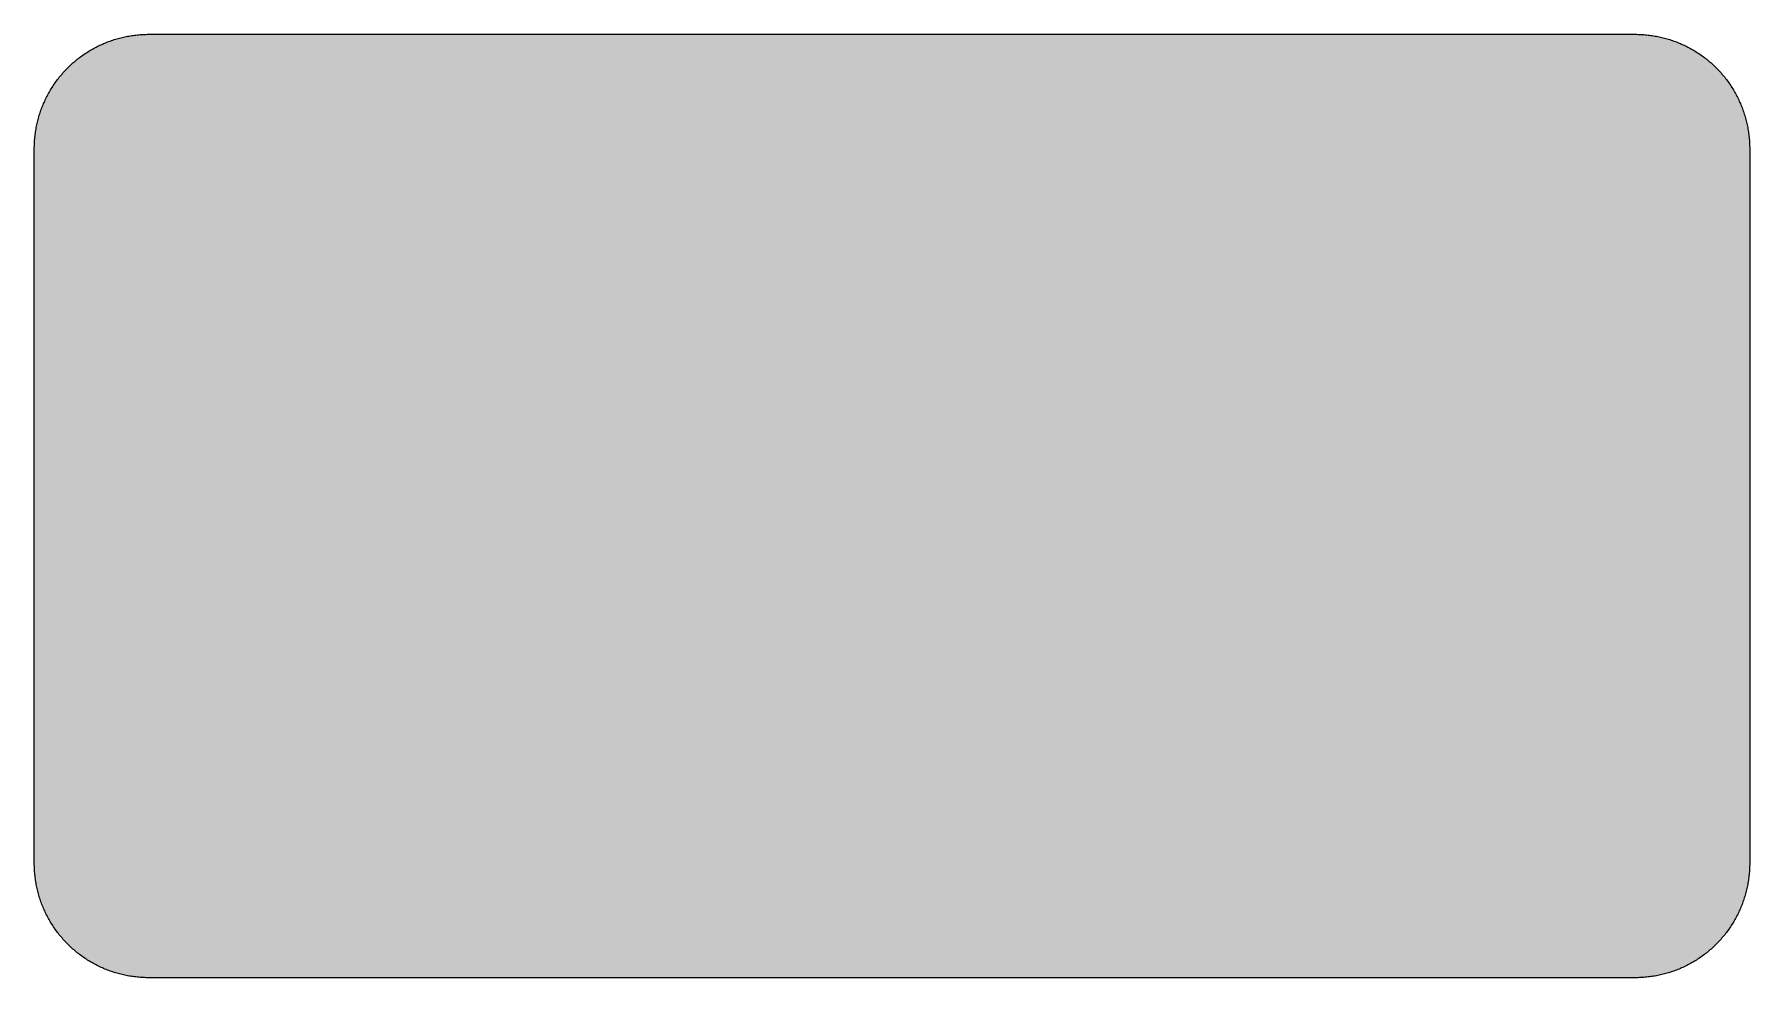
# Model space of a CAD drawing. Header units: millimetres. Extents: x 0 to 212, y 0 to 116.
import ezdxf

# ---------------------------------------------------------------- set-up
doc = ezdxf.new("R2010")
doc.units = ezdxf.units.MM

msp = doc.modelspace()

# ---------------------------------------------------------------- hatches: boundary and pattern name
msp.add_hatch(color=254).paths.add_polyline_path([(14.1633, 0.0536), (13.9878, 0.0533), (13.8125, 0.0559), (13.6373, 0.061), (13.462, 0.0686), (13.2893, 0.0787), (13.114, 0.0914), (12.9413, 0.1041), (12.7686, 0.1219), (12.5959, 0.1397), (12.4231, 0.16), (12.2504, 0.1829), (12.0777, 0.2057), (11.9075, 0.2337), (11.7373, 0.2616), (11.5672, 0.2921), (11.397, 0.3251), (11.2268, 0.3607), (11.0592, 0.3988), (10.8915, 0.4369), (10.7239, 0.4775), (10.5562, 0.5207), (10.3886, 0.5664), (10.2235, 0.6121), (10.0584, 0.6629), (9.8933, 0.7137), (9.7307, 0.7671), (9.5682, 0.8204), (9.4056, 0.8788), (9.2431, 0.9373), (9.083, 0.9982), (8.923, 1.0617), (8.763, 1.1252), (8.6055, 1.1938), (8.4455, 1.2624), (8.2906, 1.331), (8.1331, 1.4046), (7.9781, 1.4783), (7.8232, 1.5545), (7.6708, 1.6332), (7.5184, 1.7145), (7.366, 1.7958), (7.2161, 1.8796), (7.0663, 1.966), (6.919, 2.0523), (6.7716, 2.1438), (6.6243, 2.2352), (6.4795, 2.3266), (6.3348, 2.4232), (6.19, 2.5197), (6.0477, 2.6187), (5.908, 2.7178), (5.7683, 2.8194), (5.6286, 2.9235), (5.4915, 3.0302), (5.3543, 3.1369), (5.2197, 3.2461), (5.0851, 3.3579), (4.953, 3.4722), (4.8209, 3.5865), (4.6914, 3.7033), (4.5644, 3.8202), (4.4348, 3.9395), (4.3104, 4.0615), (4.1859, 4.1859), (4.0615, 4.3104), (3.9395, 4.4348), (3.8202, 4.5618), (3.7033, 4.6914), (3.5865, 4.8209), (3.4722, 4.953), (3.3579, 5.0851), (3.2487, 5.2197), (3.1369, 5.3543), (3.0302, 5.4915), (2.9235, 5.6286), (2.8194, 5.7683), (2.7178, 5.908), (2.6187, 6.0477), (2.5197, 6.19), (2.4232, 6.3348), (2.3266, 6.477), (2.2352, 6.6243), (2.1438, 6.7691), (2.0523, 6.919), (1.966, 7.0663), (1.8796, 7.2161), (1.7958, 7.366), (1.7145, 7.5184), (1.6332, 7.6708), (1.5545, 7.8232), (1.4783, 7.9781), (1.4046, 8.1331), (1.331, 8.2906), (1.2598, 8.4455), (1.1913, 8.603), (1.1252, 8.763), (1.0592, 8.923), (0.9982, 9.083), (0.9373, 9.2431), (0.8763, 9.4056), (0.8204, 9.5682), (0.7645, 9.7307), (0.7112, 9.8933), (0.6604, 10.0584), (0.6121, 10.2235), (0.5639, 10.3911), (0.5207, 10.5562), (0.4775, 10.7239), (0.4343, 10.8915), (0.3962, 11.0592), (0.3607, 11.2268), (0.3251, 11.397), (0.2921, 11.5672), (0.2616, 11.7373), (0.2311, 11.9075), (0.2057, 12.0802), (0.1803, 12.2504), (0.1575, 12.4231), (0.1372, 12.5959), (0.1194, 12.7686), (0.1041, 12.9413), (0.0889, 13.1166), (0.0787, 13.2893), (0.0686, 13.4645), (0.061, 13.6373), (0.0559, 13.8125), (0.0508, 13.9878), (0.0508, 14.163), (0.0522, 102.3592), (0.0508, 102.5322), (0.0559, 102.7074), (0.061, 102.8827), (0.0686, 103.058), (0.0787, 103.2307), (0.0889, 103.4059), (0.1041, 103.5787), (0.1194, 103.7514), (0.1372, 103.9241), (0.1575, 104.0968), (0.1803, 104.2695), (0.2057, 104.4423), (0.2311, 104.6124), (0.2616, 104.7826), (0.2921, 104.9528), (0.3251, 105.123), (0.3607, 105.2932), (0.3962, 105.4608), (0.4343, 105.6284), (0.4775, 105.7961), (0.5207, 105.9637), (0.5639, 106.1314), (0.6121, 106.2965), (0.6604, 106.4616), (0.7112, 106.6267), (0.7645, 106.7892), (0.8204, 106.9518), (0.8763, 107.1143), (0.9373, 107.2769), (0.9982, 107.4369), (1.0592, 107.5969), (1.1252, 107.757), (1.1913, 107.9144), (1.2598, 108.0745), (1.331, 108.2294), (1.4046, 108.3869), (1.4783, 108.5418), (1.5545, 108.6968), (1.6332, 108.8492), (1.7145, 109.0016), (1.7958, 109.154), (1.8796, 109.3038), (1.966, 109.4537), (2.0523, 109.601), (2.1438, 109.7483), (2.2352, 109.8956), (2.3266, 110.0404), (2.4232, 110.1852), (2.5197, 110.33), (2.6187, 110.4722), (2.7178, 110.6119), (2.8194, 110.7516), (2.9235, 110.8913), (3.0302, 111.0285), (3.1369, 111.1656), (3.2487, 111.3003), (3.3579, 111.4349), (3.4722, 111.567), (3.5865, 111.699), (3.7033, 111.8286), (3.8202, 111.9556), (3.9395, 112.0851), (4.0615, 112.2096), (4.1859, 112.334), (4.3104, 112.4585), (4.4348, 112.5804), (4.5644, 112.6998), (4.6914, 112.8166), (4.8209, 112.9335), (4.953, 113.0478), (5.0851, 113.1621), (5.2197, 113.2713), (5.3543, 113.3831), (5.4915, 113.4897), (5.6286, 113.5964), (5.7683, 113.7006), (5.908, 113.8022), (6.0477, 113.9012), (6.19, 114.0003), (6.3348, 114.0968), (6.4795, 114.1933), (6.6243, 114.2848), (6.7716, 114.3762), (6.919, 114.4676), (7.0663, 114.554), (7.2161, 114.6404), (7.366, 114.7242), (7.5184, 114.8055), (7.6708, 114.8867), (7.8232, 114.9655), (7.9781, 115.0417), (8.1331, 115.1153), (8.2906, 115.189), (8.4455, 115.2601), (8.6055, 115.3287), (8.763, 115.3947), (8.923, 115.4608), (9.083, 115.5217), (9.2431, 115.5827), (9.4056, 115.6437), (9.5682, 115.6995), (9.7307, 115.7554), (9.8933, 115.8088), (10.0584, 115.8596), (10.2235, 115.9078), (10.3886, 115.9561), (10.5562, 115.9993), (10.7239, 116.0424), (10.8915, 116.0856), (11.0592, 116.1237), (11.2268, 116.1593), (11.397, 116.1948), (11.5672, 116.2279), (11.7373, 116.2583), (11.9075, 116.2888), (12.0777, 116.3142), (12.2504, 116.3396), (12.4231, 116.3625), (12.5959, 116.3828), (12.7686, 116.4006), (12.9413, 116.4158), (13.114, 116.4311), (13.2893, 116.4412), (13.462, 116.4514), (13.6373, 116.459), (13.8125, 116.4641), (13.9878, 116.4692), (14.163, 116.4692), (197.6078, 116.4703), (197.7822, 116.4692), (197.9574, 116.4641), (198.1327, 116.459), (198.3054, 116.4514), (198.4807, 116.4412), (198.6534, 116.4311), (198.8287, 116.4158), (199.0014, 116.4006), (199.1741, 116.3828), (199.3468, 116.3625), (199.5195, 116.3396), (199.6897, 116.3142), (199.8624, 116.2888), (200.0326, 116.2583), (200.2028, 116.2279), (200.373, 116.1948), (200.5432, 116.1593), (200.7108, 116.1237), (200.8784, 116.0856), (201.0461, 116.0424), (201.2137, 115.9993), (201.3788, 115.9561), (201.5465, 115.9078), (201.7116, 115.8596), (201.8767, 115.8088), (202.0392, 115.7554), (202.2018, 115.6995), (202.3643, 115.6437), (202.5269, 115.5827), (202.6869, 115.5217), (202.8469, 115.4608), (203.007, 115.3947), (203.167, 115.3287), (203.3245, 115.2601), (203.4794, 115.189), (203.6369, 115.1153), (203.7918, 115.0417), (203.9468, 114.9655), (204.0992, 114.8867), (204.2516, 114.8055), (204.404, 114.7242), (204.5538, 114.6404), (204.7037, 114.554), (204.8535, 114.4676), (205.0009, 114.3762), (205.1456, 114.2848), (205.293, 114.1933), (205.4352, 114.0968), (205.58, 114.0003), (205.7222, 113.9012), (205.8619, 113.8022), (206.0016, 113.7006), (206.1413, 113.5964), (206.2785, 113.4897), (206.4156, 113.3831), (206.5503, 113.2713), (206.6849, 113.1621), (206.817, 113.0478), (206.949, 112.9335), (207.0786, 112.8166), (207.2081, 112.6998), (207.3351, 112.5804), (207.4596, 112.4585), (207.584, 112.334), (207.7085, 112.2096), (207.8304, 112.0851), (207.9498, 111.9556), (208.0666, 111.8286), (208.1835, 111.699), (208.2978, 111.567), (208.4121, 111.4349), (208.5238, 111.3003), (208.6331, 111.1656), (208.7397, 111.0285), (208.8464, 110.8913), (208.9506, 110.7516), (209.0522, 110.6119), (209.1512, 110.4722), (209.2503, 110.33), (209.3468, 110.1852), (209.4433, 110.0404), (209.5348, 109.8956), (209.6262, 109.7483), (209.7176, 109.601), (209.804, 109.4537), (209.8904, 109.3038), (209.9742, 109.154), (210.0555, 109.0016), (210.1367, 108.8492), (210.2155, 108.6968), (210.2917, 108.5418), (210.3653, 108.3869), (210.439, 108.2294), (210.5076, 108.0745), (210.5762, 107.9144), (210.6447, 107.757), (210.7082, 107.5969), (210.7717, 107.4369), (210.8327, 107.2769), (210.8911, 107.1143), (210.9495, 106.9518), (211.0029, 106.7892), (211.0562, 106.6267), (211.107, 106.4616), (211.1578, 106.2965), (211.2035, 106.1314), (211.2493, 105.9637), (211.2924, 105.7961), (211.3331, 105.6284), (211.3712, 105.4608), (211.4093, 105.2932), (211.4448, 105.123), (211.4779, 104.9528), (211.5083, 104.7826), (211.5363, 104.6124), (211.5642, 104.4423), (211.5871, 104.2695), (211.6099, 104.0968), (211.6303, 103.9241), (211.648, 103.7514), (211.6658, 103.5787), (211.6785, 103.4059), (211.6912, 103.2307), (211.7014, 103.058), (211.709, 102.8827), (211.7141, 102.7074), (211.7166, 102.5322), (211.7166, 102.3569), (211.7189, 14.1647), (211.7166, 13.9878), (211.7141, 13.8125), (211.709, 13.6373), (211.7014, 13.4645), (211.6912, 13.2893), (211.6785, 13.1166), (211.6658, 12.9413), (211.648, 12.7686), (211.6303, 12.5959), (211.6099, 12.4231), (211.5871, 12.2504), (211.5642, 12.0802), (211.5363, 11.9075), (211.5083, 11.7373), (211.4779, 11.5672), (211.4448, 11.397), (211.4093, 11.2268), (211.3712, 11.0592), (211.3331, 10.8915), (211.2924, 10.7239), (211.2493, 10.5562), (211.2035, 10.3911), (211.1578, 10.2235), (211.107, 10.0584), (211.0562, 9.8933), (211.0029, 9.7307), (210.9495, 9.5682), (210.8911, 9.4056), (210.8327, 9.2431), (210.7717, 9.083), (210.7082, 8.923), (210.6447, 8.763), (210.5762, 8.603), (210.5076, 8.4455), (210.439, 8.2906), (210.3653, 8.1331), (210.2917, 7.9781), (210.2155, 7.8232), (210.1367, 7.6708), (210.0555, 7.5184), (209.9742, 7.366), (209.8904, 7.2161), (209.804, 7.0663), (209.7176, 6.919), (209.6262, 6.7691), (209.5348, 6.6243), (209.4433, 6.477), (209.3468, 6.3348), (209.2503, 6.19), (209.1512, 6.0477), (209.0522, 5.908), (208.9506, 5.7683), (208.8464, 5.6286), (208.7397, 5.4915), (208.6331, 5.3543), (208.5238, 5.2197), (208.4121, 5.0851), (208.2978, 4.953), (208.1835, 4.8209), (208.0666, 4.6914), (207.9498, 4.5618), (207.8304, 4.4348), (207.7085, 4.3104), (207.584, 4.1859), (207.4596, 4.0615), (207.3351, 3.9395), (207.2081, 3.8202), (207.0786, 3.7033), (206.949, 3.5865), (206.817, 3.4722), (206.6849, 3.3579), (206.5503, 3.2461), (206.4156, 3.1369), (206.2785, 3.0302), (206.1413, 2.9235), (206.0016, 2.8194), (205.8619, 2.7178), (205.7222, 2.6187), (205.58, 2.5197), (205.4352, 2.4232), (205.293, 2.3266), (205.1456, 2.2352), (205.0009, 2.1438), (204.8535, 2.0523), (204.7037, 1.966), (204.5538, 1.8796), (204.404, 1.7958), (204.2516, 1.7145), (204.0992, 1.6332), (203.9468, 1.5545), (203.7918, 1.4783), (203.6369, 1.4046), (203.4794, 1.331), (203.3245, 1.2624), (203.167, 1.1938), (203.007, 1.1252), (202.8469, 1.0617), (202.6869, 0.9982), (202.5269, 0.9373), (202.3643, 0.8788), (202.2018, 0.8204), (202.0392, 0.7671), (201.8767, 0.7137), (201.7116, 0.6629), (201.5465, 0.6121), (201.3788, 0.5664), (201.2137, 0.5207), (201.0461, 0.4775), (200.8784, 0.4369), (200.7108, 0.3988), (200.5432, 0.3607), (200.373, 0.3251), (200.2028, 0.2921), (200.0326, 0.2616), (199.8624, 0.2337), (199.6897, 0.2057), (199.5195, 0.1829), (199.3468, 0.16), (199.1741, 0.1397), (199.0014, 0.1219), (198.8287, 0.1041), (198.6534, 0.0914), (198.4807, 0.0787), (198.3054, 0.0686), (198.1327, 0.061), (197.9574, 0.0559), (197.7822, 0.0533), (197.6069, 0.0533)])
h = msp.add_hatch(color=59)
h.paths.add_polyline_path([(14.1633, 3.5814), (13.8887, 3.5839), (13.6169, 3.5941), (13.3477, 3.6119), (13.081, 3.6347), (12.8143, 3.6652), (12.5501, 3.7008), (12.2885, 3.7465), (12.0294, 3.7948), (11.7729, 3.8506), (11.5164, 3.9141), (11.2649, 3.9827), (11.016, 4.0564), (10.7671, 4.1351), (10.5232, 4.2215), (10.2819, 4.3129), (10.0432, 4.412), (9.8069, 4.5161), (9.5733, 4.6228), (9.3447, 4.7371), (9.1186, 4.8565), (8.8951, 4.9809), (8.6741, 5.113), (8.4582, 5.2476), (8.2448, 5.3873), (8.0366, 5.5321), (7.8308, 5.682), (7.6276, 5.8369), (7.4295, 5.9969), (7.2365, 6.1595), (7.046, 6.3297), (6.8605, 6.5024), (6.6777, 6.6802), (6.5024, 6.8605), (6.3271, 7.046), (6.1595, 7.2365), (5.9969, 7.432), (5.8369, 7.6302), (5.682, 7.8308), (5.5321, 8.0366), (5.3873, 8.2448), (5.2451, 8.4582), (5.1105, 8.6741), (4.9809, 8.8951), (4.8565, 9.1186), (4.7371, 9.3447), (4.6228, 9.5758), (4.5136, 9.8069), (4.4094, 10.0432), (4.3129, 10.2819), (4.2215, 10.5232), (4.1351, 10.7696), (4.0538, 11.016), (3.9802, 11.2649), (3.9116, 11.5189), (3.8506, 11.7729), (3.7948, 12.0294), (3.744, 12.2911), (3.7008, 12.5527), (3.6627, 12.8143), (3.6322, 13.081), (3.6093, 13.3502), (3.5916, 13.6195), (3.5814, 13.8913), (3.5789, 14.163), (3.58, 102.3592), (3.5814, 102.6312), (3.5916, 102.903), (3.6093, 103.1723), (3.6322, 103.439), (3.6627, 103.7057), (3.7008, 103.9698), (3.744, 104.2314), (3.7948, 104.4905), (3.8506, 104.7471), (3.9116, 105.0036), (3.9802, 105.2551), (4.0538, 105.504), (4.1351, 105.7529), (4.2215, 105.9967), (4.3129, 106.238), (4.4094, 106.4768), (4.5136, 106.713), (4.6228, 106.9467), (4.7371, 107.1753), (4.8565, 107.4014), (4.9809, 107.6249), (5.1105, 107.8459), (5.2451, 108.0618), (5.3873, 108.2751), (5.5321, 108.4834), (5.682, 108.6891), (5.8369, 108.8923), (5.9969, 109.0905), (6.1595, 109.2835), (6.3271, 109.474), (6.5024, 109.6594), (6.6777, 109.8423), (6.8605, 110.0176), (7.046, 110.1928), (7.2365, 110.3605), (7.4295, 110.523), (7.6276, 110.683), (7.8308, 110.838), (8.0366, 110.9878), (8.2448, 111.1326), (8.4582, 111.2749), (8.6741, 111.4095), (8.8951, 111.539), (9.1186, 111.6635), (9.3447, 111.7829), (9.5733, 111.8972), (9.8069, 112.0064), (10.0432, 112.1105), (10.2819, 112.207), (10.5232, 112.2985), (10.7671, 112.3848), (11.016, 112.4661), (11.2649, 112.5398), (11.5164, 112.6084), (11.7729, 112.6693), (12.0294, 112.7252), (12.2885, 112.776), (12.5501, 112.8192), (12.8143, 112.8573), (13.081, 112.8878), (13.3477, 112.9106), (13.6169, 112.9284), (13.8887, 112.9386), (14.163, 112.9411), (197.6078, 112.9425), (197.8787, 112.9386), (198.1505, 112.9284), (198.4197, 112.9106), (198.689, 112.8878), (198.9557, 112.8573), (199.2173, 112.8192), (199.4789, 112.776), (199.7405, 112.7252), (199.9971, 112.6693), (200.2511, 112.6084), (200.5051, 112.5398), (200.754, 112.4661), (201.0004, 112.3848), (201.2467, 112.2985), (201.488, 112.207), (201.7268, 112.1105), (201.963, 112.0064), (202.1942, 111.8972), (202.4253, 111.7829), (202.6514, 111.6635), (202.8749, 111.539), (203.0959, 111.4095), (203.3118, 111.2749), (203.5251, 111.1326), (203.7334, 110.9878), (203.9391, 110.838), (204.1398, 110.683), (204.3379, 110.523), (204.5335, 110.3605), (204.724, 110.1928), (204.9094, 110.0176), (205.0898, 109.8423), (205.2676, 109.6594), (205.4403, 109.474), (205.6105, 109.2835), (205.773, 109.0905), (205.933, 108.8923), (206.088, 108.6891), (206.2378, 108.4834), (206.3826, 108.2751), (206.5223, 108.0618), (206.6569, 107.8459), (206.789, 107.6249), (206.9135, 107.4014), (207.0329, 107.1753), (207.1472, 106.9467), (207.2538, 106.713), (207.358, 106.4768), (207.457, 106.238), (207.5485, 105.9967), (207.6348, 105.7529), (207.7136, 105.504), (207.7872, 105.2551), (207.8558, 105.0036), (207.9193, 104.7471), (207.9752, 104.4905), (208.0235, 104.2314), (208.0692, 103.9698), (208.1047, 103.7057), (208.1352, 103.439), (208.1581, 103.1723), (208.1759, 102.903), (208.186, 102.6312), (208.1911, 102.3569), (208.1911, 14.1647), (208.186, 13.8913), (208.1759, 13.6195), (208.1581, 13.3502), (208.1352, 13.081), (208.1047, 12.8143), (208.0692, 12.5527), (208.0235, 12.2911), (207.9752, 12.0294), (207.9193, 11.7729), (207.8558, 11.5189), (207.7872, 11.2649), (207.7136, 11.016), (207.6348, 10.7696), (207.5485, 10.5232), (207.457, 10.2819), (207.358, 10.0432), (207.2538, 9.8069), (207.1472, 9.5758), (207.0329, 9.3447), (206.9135, 9.1186), (206.789, 8.8951), (206.6569, 8.6741), (206.5223, 8.4582), (206.3826, 8.2448), (206.2378, 8.0366), (206.088, 7.8308), (205.933, 7.6302), (205.773, 7.432), (205.6105, 7.2365), (205.4403, 7.046), (205.2676, 6.8605), (205.0898, 6.6802), (204.9094, 6.5024), (204.724, 6.3297), (204.5335, 6.1595), (204.3379, 5.9969), (204.1398, 5.8369), (203.9391, 5.682), (203.7334, 5.5321), (203.5251, 5.3873), (203.3118, 5.2476), (203.0959, 5.113), (202.8749, 4.9809), (202.6514, 4.8565), (202.4253, 4.7371), (202.1942, 4.6228), (201.963, 4.5161), (201.7268, 4.412), (201.488, 4.3129), (201.2467, 4.2215), (201.0004, 4.1351), (200.754, 4.0564), (200.5051, 3.9827), (200.2511, 3.9141), (199.9971, 3.8506), (199.7405, 3.7948), (199.4789, 3.7465), (199.2173, 3.7008), (198.9557, 3.6652), (198.689, 3.6347), (198.4197, 3.6119), (198.1505, 3.5941), (197.8787, 3.5839), (197.6069, 3.5789)])
h.paths.add_polyline_path([(14.1633, 8.8731), (14.0259, 8.8748), (13.8887, 8.8798), (13.7541, 8.8875), (13.622, 8.9002), (13.4874, 8.9154), (13.3553, 8.9332), (13.2258, 8.9535), (13.0962, 8.9789), (12.9667, 9.0068), (12.8397, 9.0373), (12.7127, 9.0729), (12.5882, 9.1084), (12.4663, 9.1491), (12.3419, 9.1923), (12.2225, 9.238), (12.1031, 9.2888), (11.9837, 9.3396), (11.8694, 9.3929), (11.7526, 9.4513), (11.6408, 9.5098), (11.5291, 9.5733), (11.4198, 9.6368), (11.3106, 9.7053), (11.2039, 9.7765), (11.0998, 9.8476), (10.9957, 9.9238), (10.8966, 10), (10.7975, 10.0787), (10.6985, 10.1625), (10.6045, 10.2464), (10.5105, 10.3327), (10.4216, 10.4216), (10.3327, 10.5131), (10.2464, 10.6045), (10.16, 10.701), (10.0787, 10.7975), (10, 10.8966), (9.9212, 10.9982), (9.8476, 11.0998), (9.7739, 11.2039), (9.7053, 11.3106), (9.6368, 11.4198), (9.5707, 11.5291), (9.5098, 11.6408), (9.4488, 11.7551), (9.3929, 11.8694), (9.337, 11.9863), (9.2862, 12.1031), (9.238, 12.2225), (9.1923, 12.3444), (9.1491, 12.4663), (9.1084, 12.5908), (9.0703, 12.7152), (9.0373, 12.8397), (9.0068, 12.9692), (8.9789, 13.0962), (8.9535, 13.2258), (8.9306, 13.3579), (8.9129, 13.4899), (8.8976, 13.622), (8.8849, 13.7566), (8.8773, 13.8913), (8.8722, 14.0259), (8.8697, 14.163), (8.8717, 102.3592), (8.8722, 102.4941), (8.8773, 102.6312), (8.8849, 102.7659), (8.8976, 102.8979), (8.9129, 103.0326), (8.9306, 103.1646), (8.9535, 103.2942), (8.9789, 103.4237), (9.0068, 103.5533), (9.0373, 103.6803), (9.0703, 103.8073), (9.1084, 103.9317), (9.1491, 104.0536), (9.1923, 104.1781), (9.238, 104.2975), (9.2862, 104.4169), (9.337, 104.5362), (9.3929, 104.6505), (9.4488, 104.7674), (9.5098, 104.8791), (9.5707, 104.9909), (9.6368, 105.1001), (9.7053, 105.2093), (9.7739, 105.316), (9.8476, 105.4202), (9.9212, 105.5243), (10, 105.6234), (10.0787, 105.7224), (10.16, 105.8215), (10.2464, 105.9155), (10.3327, 106.0094), (10.4216, 106.0983), (10.5105, 106.1872), (10.6045, 106.2736), (10.6985, 106.36), (10.7975, 106.4412), (10.8966, 106.52), (10.9957, 106.5987), (11.0998, 106.6724), (11.2039, 106.746), (11.3106, 106.8146), (11.4198, 106.8832), (11.5291, 106.9492), (11.6408, 107.0102), (11.7526, 107.0712), (11.8694, 107.127), (11.9837, 107.1829), (12.1031, 107.2337), (12.2225, 107.282), (12.3419, 107.3277), (12.4663, 107.3709), (12.5882, 107.4115), (12.7127, 107.4496), (12.8397, 107.4826), (12.9667, 107.5131), (13.0962, 107.5411), (13.2258, 107.5665), (13.3553, 107.5893), (13.4874, 107.6071), (13.622, 107.6223), (13.7541, 107.635), (13.8887, 107.6427), (14.0259, 107.6477), (14.163, 107.6503), (197.6078, 107.6508), (197.7441, 107.6477), (197.8787, 107.6427), (198.0133, 107.635), (198.1479, 107.6223), (198.28, 107.6071), (198.4121, 107.5893), (198.5442, 107.5665), (198.6737, 107.5411), (198.8007, 107.5131), (198.9303, 107.4826), (199.0547, 107.4496), (199.1792, 107.4115), (199.3036, 107.3709), (199.4256, 107.3277), (199.5475, 107.282), (199.6669, 107.2337), (199.7837, 107.1829), (199.9005, 107.127), (200.0148, 107.0712), (200.1291, 107.0102), (200.2409, 106.9492), (200.3501, 106.8832), (200.4593, 106.8146), (200.566, 106.746), (200.6702, 106.6724), (200.7718, 106.5987), (200.8734, 106.52), (200.9724, 106.4412), (201.0689, 106.36), (201.1655, 106.2736), (201.2569, 106.1872), (201.3483, 106.0983), (201.4372, 106.0094), (201.5236, 105.9155), (201.6074, 105.8215), (201.6912, 105.7224), (201.77, 105.6234), (201.8462, 105.5243), (201.9224, 105.4202), (201.9935, 105.316), (202.0646, 105.2093), (202.1332, 105.1001), (202.1967, 104.9909), (202.2602, 104.8791), (202.3186, 104.7674), (202.377, 104.6505), (202.4304, 104.5362), (202.4812, 104.4169), (202.532, 104.2975), (202.5777, 104.1781), (202.6209, 104.0536), (202.6615, 103.9317), (202.6971, 103.8073), (202.7326, 103.6803), (202.7631, 103.5533), (202.7911, 103.4237), (202.8165, 103.2942), (202.8368, 103.1646), (202.8546, 103.0326), (202.8698, 102.8979), (202.8825, 102.7659), (202.8901, 102.6312), (202.8952, 102.4941), (202.8977, 102.3569), (202.8994, 14.1647), (202.8952, 14.0259), (202.8901, 13.8913), (202.8825, 13.7566), (202.8698, 13.622), (202.8546, 13.4899), (202.8368, 13.3579), (202.8165, 13.2258), (202.7911, 13.0962), (202.7631, 12.9692), (202.7326, 12.8397), (202.6971, 12.7152), (202.6615, 12.5908), (202.6209, 12.4663), (202.5777, 12.3444), (202.532, 12.2225), (202.4812, 12.1031), (202.4304, 11.9863), (202.377, 11.8694), (202.3186, 11.7551), (202.2602, 11.6408), (202.1967, 11.5291), (202.1332, 11.4198), (202.0646, 11.3106), (201.9935, 11.2039), (201.9224, 11.0998), (201.8462, 10.9982), (201.77, 10.8966), (201.6912, 10.7975), (201.6074, 10.701), (201.5236, 10.6045), (201.4372, 10.5131), (201.3483, 10.4216), (201.2569, 10.3327), (201.1655, 10.2464), (201.0689, 10.1625), (200.9724, 10.0787), (200.8734, 10), (200.7718, 9.9238), (200.6702, 9.8476), (200.566, 9.7765), (200.4593, 9.7053), (200.3501, 9.6368), (200.2409, 9.5733), (200.1291, 9.5098), (200.0148, 9.4513), (199.9005, 9.3929), (199.7837, 9.3396), (199.6669, 9.2888), (199.5475, 9.238), (199.4256, 9.1923), (199.3036, 9.1491), (199.1792, 9.1084), (199.0547, 9.0729), (198.9303, 9.0373), (198.8007, 9.0068), (198.6737, 8.9789), (198.5442, 8.9535), (198.4121, 8.9332), (198.28, 8.9154), (198.1479, 8.9002), (198.0133, 8.8875), (197.8787, 8.8798), (197.7441, 8.8748), (197.6069, 8.8722)], flags=16)
h = msp.add_hatch(color=59)
h.paths.add_polyline_path([(42.8392, 47.1495), (42.8015, 47.0764), (42.7685, 47.0027), (42.733, 46.9316), (42.6999, 46.8579), (42.6669, 46.7868), (42.6339, 46.7131), (42.6009, 46.6395), (42.5704, 46.5658), (42.5374, 46.4922), (42.5069, 46.4185), (42.4764, 46.3423), (42.4485, 46.2686), (42.418, 46.195), (42.3901, 46.1188), (42.3621, 46.0451), (42.3342, 45.9689), (42.3088, 45.8953), (42.2834, 45.8191), (42.2554, 45.7429), (42.23, 45.6667), (42.2072, 45.5905), (42.1818, 45.5143), (42.1589, 45.4381), (42.1361, 45.3619), (42.1132, 45.2857), (42.0929, 45.2095), (42.07, 45.1333), (42.0497, 45.0545), (42.0294, 44.9783), (42.0091, 44.8996), (41.9913, 44.8234), (41.9735, 44.7446), (41.9557, 44.6684), (41.9379, 44.5897), (41.9202, 44.511), (41.9049, 44.4348), (41.8871, 44.356), (41.8719, 44.2773), (41.8592, 44.1985), (41.844, 44.1198), (41.8313, 44.0411), (41.8186, 43.9623), (41.8059, 43.8836), (41.7932, 43.8048), (41.783, 43.7261), (41.7728, 43.6474), (41.7627, 43.5661), (41.7525, 43.4873), (41.7449, 43.4086), (41.7347, 43.3299), (41.7271, 43.2486), (41.7195, 43.1698), (41.7144, 43.0886), (41.7068, 43.0098), (41.7017, 42.9311), (41.6966, 42.8498), (41.6941, 42.7711), (41.689, 42.6898), (41.6865, 42.611), (41.6839, 42.5298), (41.6814, 42.451), (41.6789, 42.3697), (41.6789, 42.2885), (41.6789, 42.2097), (41.6814, 42.0116), (41.6865, 41.8109), (41.6941, 41.6154), (41.7068, 41.4172), (41.722, 41.2217), (41.7424, 41.0261), (41.7652, 40.8305), (41.7906, 40.6375), (41.8186, 40.4419), (41.8516, 40.2514), (41.8871, 40.0583), (41.9278, 39.8678), (41.971, 39.6799), (42.0167, 39.4919), (42.0649, 39.304), (42.1183, 39.1185), (42.1716, 38.9331), (42.23, 38.7477), (42.2935, 38.5648), (42.357, 38.3845), (42.4256, 38.2041), (42.4967, 38.0263), (42.5704, 37.8485), (42.6466, 37.6707), (42.7279, 37.498), (42.8092, 37.3253), (42.8955, 37.1526), (42.9844, 36.9824), (43.0759, 36.8148), (43.1698, 36.6471), (43.2689, 36.482), (43.368, 36.3195), (43.4721, 36.1569), (43.5762, 35.9969), (43.6855, 35.8394), (43.7972, 35.6845), (43.9115, 35.5295), (44.0284, 35.3771), (44.1477, 35.2273), (44.2697, 35.0774), (44.3941, 34.9326), (44.5211, 34.7878), (44.6507, 34.6456), (44.7827, 34.5059), (44.9174, 34.3687), (45.0545, 34.2316), (45.1942, 34.0995), (45.3365, 33.9674), (45.4812, 33.8404), (45.626, 33.7134), (45.7759, 33.589), (45.9283, 33.4696), (46.0832, 33.3502), (46.2382, 33.2334), (46.3982, 33.1191), (46.5582, 33.0098), (46.7208, 32.9006), (46.8859, 32.7939), (47.0535, 32.6923), (47.2237, 32.5907), (47.3939, 32.4942), (47.5691, 32.4002), (47.7444, 32.3088), (47.9222, 32.2199), (62.3521, 25.1876), (62.4459, 25.1409), (62.5399, 25.0952), (62.6364, 25.0495), (62.7329, 25.0063), (62.8294, 24.9631), (62.9234, 24.9225), (63.0199, 24.8793), (63.119, 24.8387), (63.2155, 24.798), (63.312, 24.7599), (63.4111, 24.7193), (63.5076, 24.6812), (63.6067, 24.6431), (63.7032, 24.6075), (63.8023, 24.572), (63.9013, 24.5364), (64.0004, 24.5008), (64.0994, 24.4678), (64.1985, 24.4348), (64.3001, 24.4018), (64.3992, 24.3688), (64.4982, 24.3383), (64.5998, 24.3078), (64.7014, 24.2799), (64.8005, 24.2494), (64.9021, 24.2214), (65.0037, 24.1935), (65.1053, 24.1681), (65.2069, 24.1402), (65.3085, 24.1148), (65.4101, 24.0919), (65.5117, 24.0665), (65.6133, 24.0436), (65.7149, 24.0208), (65.819, 24.0005), (65.9206, 23.9801), (66.0248, 23.9598), (66.1264, 23.9395), (66.2305, 23.9192), (66.3321, 23.9014), (66.4362, 23.8836), (66.5404, 23.8684), (66.6445, 23.8531), (66.7487, 23.8379), (66.8503, 23.8227), (66.9544, 23.81), (67.0585, 23.7947), (67.1627, 23.7846), (67.2694, 23.7719), (67.3735, 23.7617), (67.4776, 23.7515), (67.5818, 23.7414), (67.6859, 23.7338), (67.7901, 23.7261), (67.8967, 23.7185), (68.0009, 23.7134), (68.105, 23.7058), (68.2117, 23.7007), (68.3158, 23.6982), (68.4225, 23.6957), (68.5267, 23.6906), (68.6308, 23.6906), (68.7375, 23.688), (68.8416, 23.688), (147.8661, 23.6897), (147.9702, 23.688), (148.0769, 23.6906), (148.1811, 23.6906), (148.2852, 23.6957), (148.3919, 23.6982), (148.496, 23.7007), (148.6027, 23.7058), (148.7068, 23.7134), (148.811, 23.7185), (148.9177, 23.7261), (149.0218, 23.7338), (149.1259, 23.7414), (149.2301, 23.7515), (149.3368, 23.7617), (149.4409, 23.7719), (149.545, 23.7846), (149.6492, 23.7947), (149.7533, 23.81), (149.8575, 23.8227), (149.9616, 23.8379), (150.0632, 23.8531), (150.1673, 23.8684), (150.2715, 23.8836), (150.3756, 23.9014), (150.4772, 23.9192), (150.5814, 23.9395), (150.6855, 23.9598), (150.7871, 23.9801), (150.8887, 24.0005), (150.9928, 24.0208), (151.0944, 24.0436), (151.196, 24.0665), (151.2976, 24.0919), (151.4018, 24.1148), (151.5034, 24.1402), (151.605, 24.1681), (151.704, 24.1935), (151.8056, 24.2214), (151.9072, 24.2494), (152.0088, 24.2799), (152.1079, 24.3078), (152.2095, 24.3383), (152.3086, 24.3688), (152.4102, 24.4018), (152.5092, 24.4348), (152.6083, 24.4678), (152.7073, 24.5008), (152.8064, 24.5364), (152.9055, 24.572), (153.0045, 24.6075), (153.1036, 24.6431), (153.2001, 24.6812), (153.2992, 24.7193), (153.3957, 24.7599), (153.4947, 24.798), (153.5913, 24.8387), (153.6878, 24.8793), (153.7843, 24.9225), (153.8808, 24.9631), (153.9773, 25.0063), (154.0739, 25.0495), (154.1678, 25.0952), (154.2644, 25.1409), (154.3583, 25.1866), (168.7876, 32.221), (168.9633, 32.3088), (169.1411, 32.4002), (169.3139, 32.4942), (169.4866, 32.5907), (169.6568, 32.6923), (169.8219, 32.7939), (169.987, 32.9006), (170.1521, 33.0098), (170.3121, 33.1191), (170.4696, 33.2334), (170.627, 33.3502), (170.782, 33.4696), (170.9318, 33.589), (171.0817, 33.7134), (171.229, 33.8404), (171.3738, 33.9674), (171.516, 34.0995), (171.6557, 34.2316), (171.7929, 34.3687), (171.9275, 34.5059), (172.0596, 34.6456), (172.1891, 34.7878), (172.3161, 34.9326), (172.4406, 35.0774), (172.5625, 35.2273), (172.6819, 35.3771), (172.7987, 35.5295), (172.9105, 35.6845), (173.0223, 35.8394), (173.1315, 35.9969), (173.2382, 36.1569), (173.3398, 36.3195), (173.4414, 36.482), (173.5379, 36.6471), (173.6319, 36.8148), (173.7233, 36.9824), (173.8122, 37.1526), (173.8986, 37.3253), (173.9798, 37.498), (174.0611, 37.6707), (174.1373, 37.8485), (174.211, 38.0263), (174.2821, 38.2041), (174.3507, 38.3845), (174.4142, 38.5648), (174.4777, 38.7477), (174.5361, 38.9331), (174.5894, 39.1185), (174.6428, 39.304), (174.691, 39.4919), (174.7368, 39.6799), (174.7799, 39.8678), (174.818, 40.0583), (174.8561, 40.2514), (174.8866, 40.4419), (174.9171, 40.6375), (174.9425, 40.8305), (174.9654, 41.0261), (174.9857, 41.2217), (175.0009, 41.4172), (175.0136, 41.6154), (175.0212, 41.8109), (175.0263, 42.0116), (175.0289, 42.2097), (175.0289, 42.2885), (175.0263, 42.3697), (175.0263, 42.451), (175.0238, 42.5298), (175.0212, 42.611), (175.0187, 42.6898), (175.0136, 42.7711), (175.0111, 42.8498), (175.006, 42.9311), (175.0009, 43.0098), (174.9933, 43.0886), (174.9882, 43.1698), (174.9806, 43.2486), (174.973, 43.3299), (174.9628, 43.4086), (174.9552, 43.4873), (174.945, 43.5661), (174.9349, 43.6474), (174.9247, 43.7261), (174.9146, 43.8048), (174.9019, 43.8836), (174.8892, 43.9623), (174.8765, 44.0411), (174.8638, 44.1198), (174.8485, 44.1985), (174.8358, 44.2773), (174.8206, 44.356), (174.8028, 44.4348), (174.7876, 44.511), (174.7698, 44.5897), (174.7545, 44.6684), (174.7368, 44.7446), (174.7164, 44.8234), (174.6987, 44.8996), (174.6783, 44.9783), (174.658, 45.0545), (174.6377, 45.1333), (174.6174, 45.2095), (174.5945, 45.2857), (174.5717, 45.3619), (174.5488, 45.4381), (174.5259, 45.5143), (174.5031, 45.5905), (174.4777, 45.6667), (174.4523, 45.7429), (174.4269, 45.8191), (174.4015, 45.8953), (174.3735, 45.9689), (174.3456, 46.0451), (174.3177, 46.1188), (174.2897, 46.195), (174.2618, 46.2686), (174.2313, 46.3423), (174.2008, 46.4185), (174.1703, 46.4922), (174.1399, 46.5658), (174.1068, 46.6395), (174.0764, 46.7131), (174.0433, 46.7868), (174.0103, 46.8579), (173.9748, 46.9316), (173.9417, 47.0027), (173.9062, 47.0764), (173.8706, 47.1475), (169.4395, 47.1495), (169.4942, 47.084), (169.5501, 47.0205), (169.606, 46.9544), (169.6593, 46.8884), (169.7126, 46.8224), (169.766, 46.7563), (169.8168, 46.6877), (169.8676, 46.6217), (169.9184, 46.5531), (169.9666, 46.482), (170.0149, 46.4134), (170.0632, 46.3448), (170.1114, 46.2737), (170.1571, 46.2026), (170.2003, 46.1315), (170.246, 46.0604), (170.2892, 45.9867), (170.3324, 45.9156), (170.373, 45.8419), (170.4137, 45.7683), (170.4543, 45.6946), (170.4924, 45.6184), (170.5305, 45.5447), (170.5686, 45.4685), (170.6067, 45.3923), (170.6423, 45.3161), (170.6753, 45.2399), (170.7109, 45.1637), (170.7439, 45.085), (170.7744, 45.0088), (170.8074, 44.9301), (170.8379, 44.8513), (170.8658, 44.7726), (170.8963, 44.6938), (170.9242, 44.6151), (170.9496, 44.5364), (170.975, 44.4551), (171.0004, 44.3763), (171.0258, 44.2951), (171.0487, 44.2138), (171.0715, 44.1325), (171.0919, 44.0512), (171.1122, 43.9699), (171.1325, 43.8887), (171.1503, 43.8074), (171.1681, 43.7236), (171.1858, 43.6423), (171.2011, 43.5585), (171.2163, 43.4746), (171.229, 43.3934), (171.2417, 43.3095), (171.2544, 43.2257), (171.2646, 43.1419), (171.2747, 43.0581), (171.2849, 42.9743), (171.2925, 42.8879), (171.3001, 42.8041), (171.3078, 42.7203), (171.3128, 42.6339), (171.3179, 42.5501), (171.3205, 42.4663), (171.323, 42.3799), (171.323, 42.2935), (171.3255, 42.2097), (171.323, 42.0776), (171.3205, 41.9456), (171.3128, 41.8135), (171.3052, 41.6814), (171.2951, 41.5493), (171.2824, 41.4198), (171.2671, 41.2902), (171.2493, 41.1607), (171.2316, 41.0312), (171.2087, 40.9042), (171.1858, 40.7746), (171.1579, 40.6476), (171.13, 40.5232), (171.0995, 40.3962), (171.0665, 40.2717), (171.0334, 40.1472), (170.9953, 40.0253), (170.9572, 39.9009), (170.9166, 39.7789), (170.8734, 39.6596), (170.8277, 39.5402), (170.7794, 39.4208), (170.7312, 39.3014), (170.6804, 39.1846), (170.627, 39.0677), (170.5712, 38.9534), (170.5127, 38.8391), (170.4543, 38.7248), (170.3934, 38.6131), (170.3299, 38.5013), (170.2664, 38.3921), (170.1978, 38.2829), (170.1292, 38.1737), (170.0606, 38.067), (169.987, 37.9628), (169.9133, 37.8587), (169.8371, 37.7546), (169.7584, 37.653), (169.6796, 37.5539), (169.5983, 37.4548), (169.5171, 37.3583), (169.4307, 37.2618), (169.3443, 37.1678), (169.2554, 37.0738), (169.1665, 36.9824), (169.0751, 36.891), (168.9811, 36.8021), (168.8871, 36.7157), (168.7906, 36.6293), (168.6941, 36.5455), (168.595, 36.4617), (168.4934, 36.383), (168.3893, 36.3017), (168.2852, 36.2255), (168.181, 36.1493), (168.0743, 36.0756), (167.9651, 36.0045), (167.8534, 35.9334), (167.7416, 35.8648), (167.6298, 35.7962), (167.5155, 35.7327), (167.3987, 35.6692), (167.2819, 35.6083), (167.1625, 35.5498), (152.7362, 28.5168), (152.6642, 28.481), (152.593, 28.448), (152.5194, 28.415), (152.4483, 28.382), (152.3771, 28.3489), (152.3035, 28.3159), (152.2324, 28.2854), (152.1587, 28.255), (152.0876, 28.2245), (152.0139, 28.194), (151.9403, 28.1661), (151.8666, 28.1381), (151.7929, 28.1102), (151.7193, 28.0822), (151.6456, 28.0543), (151.572, 28.0289), (151.4958, 28.001), (151.4221, 27.9756), (151.3484, 27.9527), (151.2722, 27.9273), (151.1986, 27.9044), (151.1224, 27.879), (151.0487, 27.8562), (150.9725, 27.8359), (150.8963, 27.813), (150.8201, 27.7927), (150.7465, 27.7724), (150.6703, 27.752), (150.5941, 27.7317), (150.5179, 27.7139), (150.4417, 27.6936), (150.3629, 27.6758), (150.2867, 27.6581), (150.2105, 27.6428), (150.1343, 27.625), (150.0556, 27.6098), (149.9794, 27.5946), (149.9032, 27.5793), (149.8244, 27.5666), (149.7482, 27.5539), (149.6695, 27.5387), (149.5933, 27.5285), (149.5146, 27.5158), (149.4358, 27.5031), (149.3596, 27.493), (149.2809, 27.4828), (149.2021, 27.4726), (149.1259, 27.465), (149.0472, 27.4549), (148.9685, 27.4472), (148.8897, 27.4396), (148.811, 27.432), (148.7322, 27.4269), (148.6535, 27.4193), (148.5748, 27.4142), (148.496, 27.4117), (148.4173, 27.4066), (148.3385, 27.4015), (148.2598, 27.399), (148.1811, 27.3964), (148.1023, 27.3939), (148.0236, 27.3939), (147.9448, 27.3939), (147.8661, 27.3914), (68.8439, 27.3939), (68.7629, 27.3939), (68.6841, 27.3939), (68.6054, 27.3939), (68.5267, 27.3964), (68.4479, 27.399), (68.3692, 27.4015), (68.2904, 27.4066), (68.2117, 27.4117), (68.133, 27.4142), (68.0542, 27.4193), (67.9755, 27.4269), (67.8967, 27.432), (67.818, 27.4396), (67.7393, 27.4472), (67.6605, 27.4549), (67.5843, 27.465), (67.5056, 27.4726), (67.4268, 27.4828), (67.3481, 27.493), (67.2719, 27.5031), (67.1932, 27.5158), (67.117, 27.5285), (67.0382, 27.5387), (66.9595, 27.5539), (66.8833, 27.5666), (66.8071, 27.5793), (66.7283, 27.5946), (66.6521, 27.6098), (66.5759, 27.625), (66.4972, 27.6428), (66.421, 27.6581), (66.3448, 27.6758), (66.2686, 27.6936), (66.1924, 27.7139), (66.1162, 27.7317), (66.04, 27.752), (65.9638, 27.7724), (65.8876, 27.7927), (65.8114, 27.813), (65.7352, 27.8359), (65.6615, 27.8562), (65.5853, 27.879), (65.5091, 27.9044), (65.4355, 27.9273), (65.3618, 27.9527), (65.2856, 27.9756), (65.212, 28.001), (65.1383, 28.0289), (65.0621, 28.0543), (64.9884, 28.0822), (64.9148, 28.1102), (64.8411, 28.1381), (64.7675, 28.1661), (64.6963, 28.194), (64.6227, 28.2245), (64.549, 28.255), (64.4779, 28.2854), (64.4042, 28.3159), (64.3331, 28.3489), (64.2595, 28.382), (64.1883, 28.415), (64.1172, 28.448), (64.0461, 28.481), (63.975, 28.5166), (49.5473, 35.5505), (49.4284, 35.6083), (49.309, 35.6692), (49.1947, 35.7327), (49.0804, 35.7962), (48.9661, 35.8648), (48.8544, 35.9334), (48.7451, 36.0045), (48.6359, 36.0756), (48.5292, 36.1493), (48.4226, 36.2255), (48.3184, 36.3017), (48.2168, 36.383), (48.1152, 36.4617), (48.0162, 36.5455), (47.9171, 36.6293), (47.8206, 36.7157), (47.7266, 36.8021), (47.6326, 36.891), (47.5412, 36.9824), (47.4523, 37.0738), (47.3634, 37.1678), (47.277, 37.2618), (47.1932, 37.3583), (47.1094, 37.4548), (47.0281, 37.5539), (46.9494, 37.653), (46.8706, 37.7546), (46.7944, 37.8587), (46.7208, 37.9628), (46.6496, 38.067), (46.5785, 38.1737), (46.5099, 38.2829), (46.4439, 38.3921), (46.3779, 38.5013), (46.3144, 38.6131), (46.2534, 38.7248), (46.195, 38.8391), (46.1366, 38.9534), (46.0807, 39.0677), (46.0299, 39.1846), (45.9765, 39.3014), (45.9283, 39.4208), (45.88, 39.5402), (45.8343, 39.6596), (45.7911, 39.7789), (45.7505, 39.9009), (45.7124, 40.0253), (45.6743, 40.1472), (45.6413, 40.2717), (45.6082, 40.3962), (45.5778, 40.5232), (45.5498, 40.6476), (45.5219, 40.7746), (45.499, 40.9042), (45.4762, 41.0312), (45.4584, 41.1607), (45.4406, 41.2902), (45.4254, 41.4198), (45.4127, 41.5493), (45.4025, 41.6814), (45.3923, 41.8135), (45.3873, 41.9456), (45.3847, 42.0776), (45.3822, 42.2097), (45.3822, 42.2935), (45.3847, 42.3799), (45.3873, 42.4663), (45.3898, 42.5501), (45.3949, 42.6339), (45.4, 42.7203), (45.4076, 42.8041), (45.4152, 42.8879), (45.4228, 42.9743), (45.4304, 43.0581), (45.4406, 43.1419), (45.4533, 43.2257), (45.466, 43.3095), (45.4787, 43.3934), (45.4914, 43.4746), (45.5066, 43.5585), (45.5219, 43.6423), (45.5397, 43.7236), (45.5574, 43.8074), (45.5752, 43.8887), (45.5955, 43.9699), (45.6159, 44.0512), (45.6362, 44.1325), (45.659, 44.2138), (45.6819, 44.2951), (45.7073, 44.3763), (45.7327, 44.4551), (45.7581, 44.5364), (45.786, 44.6151), (45.814, 44.6938), (45.8419, 44.7726), (45.8699, 44.8513), (45.9003, 44.9301), (45.9334, 45.0088), (45.9638, 45.085), (45.9969, 45.1637), (46.0324, 45.2399), (46.068, 45.3161), (46.1035, 45.3923), (46.1391, 45.4685), (46.1772, 45.5447), (46.2153, 45.6184), (46.2534, 45.6946), (46.294, 45.7683), (46.3347, 45.8419), (46.3779, 45.9156), (46.4185, 45.9867), (46.4617, 46.0604), (46.5074, 46.1315), (46.5531, 46.2026), (46.5988, 46.2737), (46.6446, 46.3448), (46.6928, 46.4134), (46.7411, 46.482), (46.7893, 46.5531), (46.8401, 46.6217), (46.8909, 46.6877), (46.9417, 46.7563), (46.9951, 46.8224), (47.0484, 46.8884), (47.1018, 46.9544), (47.1576, 47.0205), (47.2135, 47.084), (47.2694, 47.1475)])
edge = h.paths.add_edge_path(flags=16)
edge.add_line((57.7314, 42.2106), (57.7291, 42.3367))
edge.add_line((57.7291, 42.3367), (57.724, 42.4637))
edge.add_line((57.724, 42.4637), (57.7164, 42.5882))
edge.add_line((57.7164, 42.5882), (57.7037, 42.7152))
edge.add_line((57.7037, 42.7152), (57.691, 42.8371))
edge.add_line((57.691, 42.8371), (57.6732, 42.9616))
edge.add_line((57.6732, 42.9616), (57.6529, 43.0835))
edge.add_line((57.6529, 43.0835), (57.6301, 43.2054))
edge.add_line((57.6301, 43.2054), (57.6047, 43.3248))
edge.add_line((57.6047, 43.3248), (57.5742, 43.4442))
edge.add_line((57.5742, 43.4442), (57.5437, 43.561))
edge.add_line((57.5437, 43.561), (57.5081, 43.6778))
edge.add_line((57.5081, 43.6778), (57.47, 43.7921))
edge.add_line((57.47, 43.7921), (57.4294, 43.9064))
edge.add_line((57.4294, 43.9064), (57.3888, 44.0207))
edge.add_line((57.3888, 44.0207), (57.343, 44.1325))
edge.add_line((57.343, 44.1325), (57.2948, 44.2417))
edge.add_line((57.2948, 44.2417), (57.244, 44.3509))
edge.add_line((57.244, 44.3509), (57.1906, 44.4576))
edge.add_line((57.1906, 44.4576), (57.1348, 44.5643))
edge.add_line((57.1348, 44.5643), (57.0763, 44.6684))
edge.add_line((57.0763, 44.6684), (57.0154, 44.77))
edge.add_line((57.0154, 44.77), (56.9519, 44.8716))
edge.add_line((56.9519, 44.8716), (56.8858, 44.9707))
edge.add_line((56.8858, 44.9707), (56.8198, 45.0672))
edge.add_line((56.8198, 45.0672), (56.7487, 45.1637))
edge.add_line((56.7487, 45.1637), (56.6776, 45.2577))
edge.add_line((56.6776, 45.2577), (56.6039, 45.3517))
edge.add_line((56.6039, 45.3517), (56.5252, 45.4406))
edge.add_line((56.5252, 45.4406), (56.4464, 45.5295))
edge.add_line((56.4464, 45.5295), (56.3677, 45.6159))
edge.add_line((56.3677, 45.6159), (56.2839, 45.7022))
edge.add_line((56.2839, 45.7022), (56.2, 45.7835))
edge.add_line((56.2, 45.7835), (56.1137, 45.8648))
edge.add_line((56.1137, 45.8648), (56.0248, 45.9435))
edge.add_line((56.0248, 45.9435), (55.9333, 46.0197))
edge.add_line((55.9333, 46.0197), (55.8419, 46.0934))
edge.add_line((55.8419, 46.0934), (55.7479, 46.167))
edge.add_line((55.7479, 46.167), (55.6514, 46.2356))
edge.add_line((55.6514, 46.2356), (55.5523, 46.3042))
edge.add_line((55.5523, 46.3042), (55.4533, 46.3702))
edge.add_line((55.4533, 46.3702), (55.3517, 46.4337))
edge.add_line((55.3517, 46.4337), (55.2501, 46.4947))
edge.add_line((55.2501, 46.4947), (55.1459, 46.5531))
edge.add_line((55.1459, 46.5531), (55.0393, 46.609))
edge.add_line((55.0393, 46.609), (54.9326, 46.6598))
edge.add_line((54.9326, 46.6598), (54.8234, 46.7106))
edge.add_line((54.8234, 46.7106), (54.7141, 46.7589))
edge.add_line((54.7141, 46.7589), (54.6024, 46.8046))
edge.add_line((54.6024, 46.8046), (54.4906, 46.8478))
edge.add_line((54.4906, 46.8478), (54.3763, 46.8884))
edge.add_line((54.3763, 46.8884), (54.2595, 46.9265))
edge.add_line((54.2595, 46.9265), (54.1426, 46.9595))
edge.add_line((54.1426, 46.9595), (54.0258, 46.9925))
edge.add_line((54.0258, 46.9925), (53.9064, 47.0205))
edge.add_line((53.9064, 47.0205), (53.787, 47.0484))
edge.add_line((53.787, 47.0484), (53.6651, 47.0713))
edge.add_line((53.6651, 47.0713), (53.5432, 47.0916))
edge.add_line((53.5432, 47.0916), (53.4213, 47.1094))
edge.add_line((53.4213, 47.1094), (53.2968, 47.1221))
edge.add_line((53.2968, 47.1221), (53.1724, 47.1348))
edge.add_line((53.1724, 47.1348), (53.0454, 47.1424))
edge.add_line((53.0454, 47.1424), (52.9184, 47.1475))
edge.add_line((52.9184, 47.1475), (52.7914, 47.1475))
edge.add_line((52.7914, 47.1475), (52.6644, 47.1475))
edge.add_line((52.6644, 47.1475), (52.5374, 47.1424))
edge.add_line((52.5374, 47.1424), (52.4104, 47.1348))
edge.add_line((52.4104, 47.1348), (52.2859, 47.1221))
edge.add_line((52.2859, 47.1221), (52.1614, 47.1094))
edge.add_line((52.1614, 47.1094), (52.0395, 47.0916))
edge.add_line((52.0395, 47.0916), (51.9176, 47.0713))
edge.add_line((51.9176, 47.0713), (51.7957, 47.0484))
edge.add_line((51.7957, 47.0484), (51.6763, 47.0205))
edge.add_line((51.6763, 47.0205), (51.5569, 46.9925))
edge.add_line((51.5569, 46.9925), (51.4401, 46.9595))
edge.add_line((51.4401, 46.9595), (51.3232, 46.9265))
edge.add_line((51.3232, 46.9265), (51.2064, 46.8884))
edge.add_line((51.2064, 46.8884), (51.0921, 46.8478))
edge.add_line((51.0921, 46.8478), (50.9803, 46.8046))
edge.add_line((50.9803, 46.8046), (50.8686, 46.7589))
edge.add_line((50.8686, 46.7589), (50.7594, 46.7106))
edge.add_line((50.7594, 46.7106), (50.6501, 46.6598))
edge.add_line((50.6501, 46.6598), (50.5435, 46.609))
edge.add_line((50.5435, 46.609), (50.4368, 46.5531))
edge.add_line((50.4368, 46.5531), (50.3326, 46.4947))
edge.add_line((50.3326, 46.4947), (50.231, 46.4337))
edge.add_line((50.231, 46.4337), (50.1294, 46.3702))
edge.add_line((50.1294, 46.3702), (50.0304, 46.3042))
edge.add_line((50.0304, 46.3042), (49.9313, 46.2356))
edge.add_line((49.9313, 46.2356), (49.8373, 46.167))
edge.add_line((49.8373, 46.167), (49.7434, 46.0934))
edge.add_line((49.7434, 46.0934), (49.6494, 46.0197))
edge.add_line((49.6494, 46.0197), (49.5605, 45.9435))
edge.add_line((49.5605, 45.9435), (49.4716, 45.8648))
edge.add_line((49.4716, 45.8648), (49.3827, 45.7835))
edge.add_line((49.3827, 45.7835), (49.2989, 45.7022))
edge.add_line((49.2989, 45.7022), (49.2176, 45.6159))
edge.add_line((49.2176, 45.6159), (49.1363, 45.5295))
edge.add_line((49.1363, 45.5295), (49.0576, 45.4406))
edge.add_line((49.0576, 45.4406), (48.9814, 45.3517))
edge.add_line((48.9814, 45.3517), (48.9052, 45.2577))
edge.add_line((48.9052, 45.2577), (48.834, 45.1637))
edge.add_line((48.834, 45.1637), (48.7629, 45.0672))
edge.add_line((48.7629, 45.0672), (48.6969, 44.9707))
edge.add_line((48.6969, 44.9707), (48.6308, 44.8716))
edge.add_line((48.6308, 44.8716), (48.5673, 44.77))
edge.add_line((48.5673, 44.77), (48.5064, 44.6684))
edge.add_line((48.5064, 44.6684), (48.448, 44.5643))
edge.add_line((48.448, 44.5643), (48.3921, 44.4576))
edge.add_line((48.3921, 44.4576), (48.3387, 44.3509))
edge.add_line((48.3387, 44.3509), (48.2879, 44.2417))
edge.add_line((48.2879, 44.2417), (48.2397, 44.1325))
edge.add_line((48.2397, 44.1325), (48.194, 44.0207))
edge.add_line((48.194, 44.0207), (48.1533, 43.9064))
edge.add_line((48.1533, 43.9064), (48.1127, 43.7921))
edge.add_line((48.1127, 43.7921), (48.0746, 43.6778))
edge.add_line((48.0746, 43.6778), (48.039, 43.561))
edge.add_line((48.039, 43.561), (48.0085, 43.4442))
edge.add_line((48.0085, 43.4442), (47.9781, 43.3248))
edge.add_line((47.9781, 43.3248), (47.9527, 43.2054))
edge.add_line((47.9527, 43.2054), (47.9298, 43.0835))
edge.add_line((47.9298, 43.0835), (47.9095, 42.9616))
edge.add_line((47.9095, 42.9616), (47.8917, 42.8371))
edge.add_line((47.8917, 42.8371), (47.879, 42.7152))
edge.add_line((47.879, 42.7152), (47.8663, 42.5882))
edge.add_line((47.8663, 42.5882), (47.8587, 42.4637))
edge.add_line((47.8587, 42.4637), (47.8536, 42.3367))
edge.add_line((47.8536, 42.3367), (47.8511, 42.2097))
edge.add_line((47.8511, 42.2097), (47.8536, 42.0827))
edge.add_line((47.8536, 42.0827), (47.8587, 41.9557))
edge.add_line((47.8587, 41.9557), (47.8663, 41.8287))
edge.add_line((47.8663, 41.8287), (47.879, 41.7043))
edge.add_line((47.879, 41.7043), (47.8917, 41.5798))
edge.add_line((47.8917, 41.5798), (47.9095, 41.4579))
edge.add_line((47.9095, 41.4579), (47.9298, 41.336))
edge.add_line((47.9298, 41.336), (47.9527, 41.214))
edge.add_line((47.9527, 41.214), (47.9781, 41.0947))
edge.add_line((47.9781, 41.0947), (48.0085, 40.9753))
edge.add_line((48.0085, 40.9753), (48.039, 40.8559))
edge.add_line((48.039, 40.8559), (48.0746, 40.7391))
edge.add_line((48.0746, 40.7391), (48.1127, 40.6248))
edge.add_line((48.1127, 40.6248), (48.1533, 40.5105))
edge.add_line((48.1533, 40.5105), (48.194, 40.3987))
edge.add_line((48.194, 40.3987), (48.2397, 40.2869))
edge.add_line((48.2397, 40.2869), (48.2879, 40.1752))
edge.add_line((48.2879, 40.1752), (48.3387, 40.0685))
edge.add_line((48.3387, 40.0685), (48.3921, 39.9593))
edge.add_line((48.3921, 39.9593), (48.448, 39.8551))
edge.add_line((48.448, 39.8551), (48.5064, 39.751))
edge.add_line((48.5064, 39.751), (48.5673, 39.6469))
edge.add_line((48.5673, 39.6469), (48.6308, 39.5478))
edge.add_line((48.6308, 39.5478), (48.6969, 39.4462))
edge.add_line((48.6969, 39.4462), (48.7629, 39.3497))
edge.add_line((48.7629, 39.3497), (48.834, 39.2532))
edge.add_line((48.834, 39.2532), (48.9052, 39.1592))
edge.add_line((48.9052, 39.1592), (48.9814, 39.0677))
edge.add_line((48.9814, 39.0677), (49.0576, 38.9763))
edge.add_line((49.0576, 38.9763), (49.1363, 38.8874))
edge.add_line((49.1363, 38.8874), (49.2176, 38.801))
edge.add_line((49.2176, 38.801), (49.2989, 38.7172))
edge.add_line((49.2989, 38.7172), (49.3827, 38.6334))
edge.add_line((49.3827, 38.6334), (49.4716, 38.5521))
edge.add_line((49.4716, 38.5521), (49.5605, 38.4734))
edge.add_line((49.5605, 38.4734), (49.6494, 38.3972))
edge.add_line((49.6494, 38.3972), (49.7434, 38.3235))
edge.add_line((49.7434, 38.3235), (49.8373, 38.2524))
edge.add_line((49.8373, 38.2524), (49.9313, 38.1813))
edge.add_line((49.9313, 38.1813), (50.0304, 38.1127))
edge.add_line((50.0304, 38.1127), (50.1294, 38.0492))
edge.add_line((50.1294, 38.0492), (50.231, 37.9857))
edge.add_line((50.231, 37.9857), (50.3326, 37.9247))
edge.add_line((50.3326, 37.9247), (50.4368, 37.8663))
edge.add_line((50.4368, 37.8663), (50.5435, 37.8104))
edge.add_line((50.5435, 37.8104), (50.6501, 37.7571))
edge.add_line((50.6501, 37.7571), (50.7594, 37.7063))
edge.add_line((50.7594, 37.7063), (50.8686, 37.658))
edge.add_line((50.8686, 37.658), (50.9803, 37.6123))
edge.add_line((50.9803, 37.6123), (51.0921, 37.5691))
edge.add_line((51.0921, 37.5691), (51.2064, 37.531))
edge.add_line((51.2064, 37.531), (51.3232, 37.4929))
edge.add_line((51.3232, 37.4929), (51.4401, 37.4574))
edge.add_line((51.4401, 37.4574), (51.5569, 37.4269))
edge.add_line((51.5569, 37.4269), (51.6763, 37.3964))
edge.add_line((51.6763, 37.3964), (51.7957, 37.371))
edge.add_line((51.7957, 37.371), (51.9176, 37.3482))
edge.add_line((51.9176, 37.3482), (52.0395, 37.3278))
edge.add_line((52.0395, 37.3278), (52.1614, 37.3101))
edge.add_line((52.1614, 37.3101), (52.2859, 37.2948))
edge.add_line((52.2859, 37.2948), (52.4104, 37.2847))
edge.add_line((52.4104, 37.2847), (52.5374, 37.277))
edge.add_line((52.5374, 37.277), (52.6644, 37.272))
edge.add_line((52.6644, 37.272), (52.7914, 37.2694))
edge.add_line((52.7914, 37.2694), (52.9184, 37.272))
edge.add_line((52.9184, 37.272), (53.0454, 37.277))
edge.add_line((53.0454, 37.277), (53.1724, 37.2847))
edge.add_line((53.1724, 37.2847), (53.2968, 37.2948))
edge.add_line((53.2968, 37.2948), (53.4213, 37.3101))
edge.add_line((53.4213, 37.3101), (53.5432, 37.3278))
edge.add_line((53.5432, 37.3278), (53.6651, 37.3482))
edge.add_line((53.6651, 37.3482), (53.787, 37.371))
edge.add_line((53.787, 37.371), (53.9064, 37.3964))
edge.add_line((53.9064, 37.3964), (54.0258, 37.4269))
edge.add_line((54.0258, 37.4269), (54.1426, 37.4574))
edge.add_line((54.1426, 37.4574), (54.2595, 37.4929))
edge.add_line((54.2595, 37.4929), (54.3763, 37.531))
edge.add_line((54.3763, 37.531), (54.4906, 37.5691))
edge.add_line((54.4906, 37.5691), (54.6024, 37.6123))
edge.add_line((54.6024, 37.6123), (54.7141, 37.658))
edge.add_line((54.7141, 37.658), (54.8234, 37.7063))
edge.add_line((54.8234, 37.7063), (54.9326, 37.7571))
edge.add_line((54.9326, 37.7571), (55.0393, 37.8104))
edge.add_line((55.0393, 37.8104), (55.1459, 37.8663))
edge.add_line((55.1459, 37.8663), (55.2501, 37.9247))
edge.add_line((55.2501, 37.9247), (55.3517, 37.9857))
edge.add_line((55.3517, 37.9857), (55.4533, 38.0492))
edge.add_line((55.4533, 38.0492), (55.5523, 38.1127))
edge.add_line((55.5523, 38.1127), (55.6514, 38.1813))
edge.add_line((55.6514, 38.1813), (55.7479, 38.2524))
edge.add_line((55.7479, 38.2524), (55.8419, 38.3235))
edge.add_line((55.8419, 38.3235), (55.9333, 38.3972))
edge.add_line((55.9333, 38.3972), (56.0248, 38.4734))
edge.add_line((56.0248, 38.4734), (56.1137, 38.5521))
edge.add_line((56.1137, 38.5521), (56.2, 38.6334))
edge.add_line((56.2, 38.6334), (56.2839, 38.7172))
edge.add_line((56.2839, 38.7172), (56.3677, 38.801))
edge.add_line((56.3677, 38.801), (56.4464, 38.8874))
edge.add_line((56.4464, 38.8874), (56.5252, 38.9763))
edge.add_line((56.5252, 38.9763), (56.6039, 39.0677))
edge.add_line((56.6039, 39.0677), (56.6776, 39.1592))
edge.add_line((56.6776, 39.1592), (56.7487, 39.2532))
edge.add_line((56.7487, 39.2532), (56.8198, 39.3497))
edge.add_line((56.8198, 39.3497), (56.8858, 39.4462))
edge.add_line((56.8858, 39.4462), (56.9519, 39.5478))
edge.add_line((56.9519, 39.5478), (57.0154, 39.6469))
edge.add_line((57.0154, 39.6469), (57.0763, 39.751))
edge.add_line((57.0763, 39.751), (57.1348, 39.8551))
edge.add_line((57.1348, 39.8551), (57.1906, 39.9593))
edge.add_line((57.1906, 39.9593), (57.244, 40.0685))
edge.add_line((57.244, 40.0685), (57.2948, 40.1752))
edge.add_line((57.2948, 40.1752), (57.343, 40.2869))
edge.add_line((57.343, 40.2869), (57.3888, 40.3987))
edge.add_line((57.3888, 40.3987), (57.4294, 40.5105))
edge.add_line((57.4294, 40.5105), (57.47, 40.6248))
edge.add_line((57.47, 40.6248), (57.5081, 40.7391))
edge.add_line((57.5081, 40.7391), (57.5437, 40.8559))
edge.add_line((57.5437, 40.8559), (57.5742, 40.9753))
edge.add_line((57.5742, 40.9753), (57.6047, 41.0947))
edge.add_line((57.6047, 41.0947), (57.6301, 41.214))
edge.add_line((57.6301, 41.214), (57.6529, 41.336))
edge.add_line((57.6529, 41.336), (57.6732, 41.4579))
edge.add_line((57.6732, 41.4579), (57.691, 41.5798))
edge.add_line((57.691, 41.5798), (57.7037, 41.7043))
edge.add_line((57.7037, 41.7043), (57.7164, 41.8287))
edge.add_line((57.7164, 41.8287), (57.724, 41.9557))
edge.add_line((57.724, 41.9557), (57.7291, 42.0827))
edge.add_line((57.7291, 42.0827), (57.7291, 42.2097))
edge = h.paths.add_edge_path(flags=16)
edge.add_line((77.4869, 38.5064), (77.4827, 38.7274))
edge.add_line((77.4827, 38.7274), (77.4751, 38.9509))
edge.add_line((77.4751, 38.9509), (77.4598, 39.1693))
edge.add_line((77.4598, 39.1693), (77.4421, 39.3878))
edge.add_line((77.4421, 39.3878), (77.4167, 39.6062))
edge.add_line((77.4167, 39.6062), (77.3862, 39.8221))
edge.add_line((77.3862, 39.8221), (77.3506, 40.0355))
edge.add_line((77.3506, 40.0355), (77.31, 40.2463))
edge.add_line((77.31, 40.2463), (77.2643, 40.4571))
edge.add_line((77.2643, 40.4571), (77.2135, 40.6654))
edge.add_line((77.2135, 40.6654), (77.1576, 40.8711))
edge.add_line((77.1576, 40.8711), (77.0966, 41.0743))
edge.add_line((77.0966, 41.0743), (77.0306, 41.2775))
edge.add_line((77.0306, 41.2775), (76.962, 41.4757))
edge.add_line((76.962, 41.4757), (76.8858, 41.6738))
edge.add_line((76.8858, 41.6738), (76.8071, 41.8694))
edge.add_line((76.8071, 41.8694), (76.7232, 42.0624))
edge.add_line((76.7232, 42.0624), (76.6343, 42.2529))
edge.add_line((76.6343, 42.2529), (76.5404, 42.4409))
edge.add_line((76.5404, 42.4409), (76.4413, 42.6237))
edge.add_line((76.4413, 42.6237), (76.3397, 42.8066))
edge.add_line((76.3397, 42.8066), (76.2356, 42.987))
edge.add_line((76.2356, 42.987), (76.1238, 43.1648))
edge.add_line((76.1238, 43.1648), (76.0095, 43.3375))
edge.add_line((76.0095, 43.3375), (75.8901, 43.5077))
edge.add_line((75.8901, 43.5077), (75.7682, 43.6753))
edge.add_line((75.7682, 43.6753), (75.6412, 43.8404))
edge.add_line((75.6412, 43.8404), (75.5117, 44.003))
edge.add_line((75.5117, 44.003), (75.377, 44.1604))
edge.add_line((75.377, 44.1604), (75.2399, 44.3154))
edge.add_line((75.2399, 44.3154), (75.1002, 44.4678))
edge.add_line((75.1002, 44.4678), (74.9554, 44.6176))
edge.add_line((74.9554, 44.6176), (74.8055, 44.7624))
edge.add_line((74.8055, 44.7624), (74.6531, 44.9021))
edge.add_line((74.6531, 44.9021), (74.4982, 45.0418))
edge.add_line((74.4982, 45.0418), (74.3407, 45.1739))
edge.add_line((74.3407, 45.1739), (74.1782, 45.306))
edge.add_line((74.1782, 45.306), (74.0131, 45.4304))
edge.add_line((74.0131, 45.4304), (73.8454, 45.5524))
edge.add_line((73.8454, 45.5524), (73.6752, 45.6717))
edge.add_line((73.6752, 45.6717), (73.5025, 45.786))
edge.add_line((73.5025, 45.786), (73.3247, 45.8978))
edge.add_line((73.3247, 45.8978), (73.1444, 46.0019))
edge.add_line((73.1444, 46.0019), (72.9615, 46.1061))
edge.add_line((72.9615, 46.1061), (72.7786, 46.2026))
edge.add_line((72.7786, 46.2026), (72.5907, 46.2966))
edge.add_line((72.5907, 46.2966), (72.4002, 46.3855))
edge.add_line((72.4002, 46.3855), (72.2071, 46.4693))
edge.add_line((72.2071, 46.4693), (72.0115, 46.548))
edge.add_line((72.0115, 46.548), (71.8134, 46.6242))
edge.add_line((71.8134, 46.6242), (71.6153, 46.6928))
edge.add_line((71.6153, 46.6928), (71.4121, 46.7589))
edge.add_line((71.4121, 46.7589), (71.2089, 46.8198))
edge.add_line((71.2089, 46.8198), (71.0032, 46.8757))
edge.add_line((71.0032, 46.8757), (70.7949, 46.9265))
edge.add_line((70.7949, 46.9265), (70.5841, 46.9722))
edge.add_line((70.5841, 46.9722), (70.3732, 47.0129))
edge.add_line((70.3732, 47.0129), (70.1599, 47.0484))
edge.add_line((70.1599, 47.0484), (69.944, 47.0789))
edge.add_line((69.944, 47.0789), (69.7255, 47.1043))
edge.add_line((69.7255, 47.1043), (69.5071, 47.1221))
edge.add_line((69.5071, 47.1221), (69.2887, 47.1373))
edge.add_line((69.2887, 47.1373), (69.0651, 47.1449))
edge.add_line((69.0651, 47.1449), (68.8416, 47.1475))
edge.add_line((68.8416, 47.1475), (68.6206, 47.1449))
edge.add_line((68.6206, 47.1449), (68.3971, 47.1373))
edge.add_line((68.3971, 47.1373), (68.1787, 47.1221))
edge.add_line((68.1787, 47.1221), (67.9577, 47.1043))
edge.add_line((67.9577, 47.1043), (67.7418, 47.0789))
edge.add_line((67.7418, 47.0789), (67.5259, 47.0484))
edge.add_line((67.5259, 47.0484), (67.3125, 47.0129))
edge.add_line((67.3125, 47.0129), (67.1017, 46.9722))
edge.add_line((67.1017, 46.9722), (66.8909, 46.9265))
edge.add_line((66.8909, 46.9265), (66.6826, 46.8757))
edge.add_line((66.6826, 46.8757), (66.4769, 46.8198))
edge.add_line((66.4769, 46.8198), (66.2737, 46.7589))
edge.add_line((66.2737, 46.7589), (66.0705, 46.6928))
edge.add_line((66.0705, 46.6928), (65.8698, 46.6242))
edge.add_line((65.8698, 46.6242), (65.6742, 46.548))
edge.add_line((65.6742, 46.548), (65.4787, 46.4693))
edge.add_line((65.4787, 46.4693), (65.2856, 46.3855))
edge.add_line((65.2856, 46.3855), (65.0951, 46.2966))
edge.add_line((65.0951, 46.2966), (64.9072, 46.2026))
edge.add_line((64.9072, 46.2026), (64.7217, 46.1061))
edge.add_line((64.7217, 46.1061), (64.5414, 46.0019))
edge.add_line((64.5414, 46.0019), (64.3611, 45.8978))
edge.add_line((64.3611, 45.8978), (64.1833, 45.786))
edge.add_line((64.1833, 45.786), (64.0105, 45.6717))
edge.add_line((64.0105, 45.6717), (63.8404, 45.5524))
edge.add_line((63.8404, 45.5524), (63.6702, 45.4304))
edge.add_line((63.6702, 45.4304), (63.5076, 45.306))
edge.add_line((63.5076, 45.306), (63.3451, 45.1739))
edge.add_line((63.3451, 45.1739), (63.1876, 45.0418))
edge.add_line((63.1876, 45.0418), (63.0301, 44.9021))
edge.add_line((63.0301, 44.9021), (62.8802, 44.7624))
edge.add_line((62.8802, 44.7624), (62.7304, 44.6176))
edge.add_line((62.7304, 44.6176), (62.5856, 44.4678))
edge.add_line((62.5856, 44.4678), (62.4459, 44.3154))
edge.add_line((62.4459, 44.3154), (62.3062, 44.1604))
edge.add_line((62.3062, 44.1604), (62.1741, 44.003))
edge.add_line((62.1741, 44.003), (62.042, 43.8404))
edge.add_line((62.042, 43.8404), (61.9176, 43.6753))
edge.add_line((61.9176, 43.6753), (61.7931, 43.5077))
edge.add_line((61.7931, 43.5077), (61.6763, 43.3375))
edge.add_line((61.6763, 43.3375), (61.562, 43.1648))
edge.add_line((61.562, 43.1648), (61.4502, 42.987))
edge.add_line((61.4502, 42.987), (61.3435, 42.8066))
edge.add_line((61.3435, 42.8066), (61.2419, 42.6237))
edge.add_line((61.2419, 42.6237), (61.1454, 42.4409))
edge.add_line((61.1454, 42.4409), (61.0514, 42.2529))
edge.add_line((61.0514, 42.2529), (60.9625, 42.0624))
edge.add_line((60.9625, 42.0624), (60.8787, 41.8694))
edge.add_line((60.8787, 41.8694), (60.8, 41.6738))
edge.add_line((60.8, 41.6738), (60.7238, 41.4757))
edge.add_line((60.7238, 41.4757), (60.6527, 41.2775))
edge.add_line((60.6527, 41.2775), (60.5892, 41.0743))
edge.add_line((60.5892, 41.0743), (60.5282, 40.8711))
edge.add_line((60.5282, 40.8711), (60.4723, 40.6654))
edge.add_line((60.4723, 40.6654), (60.4215, 40.4571))
edge.add_line((60.4215, 40.4571), (60.3758, 40.2463))
edge.add_line((60.3758, 40.2463), (60.3352, 40.0355))
edge.add_line((60.3352, 40.0355), (60.2996, 39.8221))
edge.add_line((60.2996, 39.8221), (60.2691, 39.6062))
edge.add_line((60.2691, 39.6062), (60.2437, 39.3878))
edge.add_line((60.2437, 39.3878), (60.2259, 39.1693))
edge.add_line((60.2259, 39.1693), (60.2107, 38.9509))
edge.add_line((60.2107, 38.9509), (60.2031, 38.7274))
edge.add_line((60.2031, 38.7274), (60.2005, 38.5039))
edge.add_line((60.2005, 38.5039), (60.2031, 38.2829))
edge.add_line((60.2031, 38.2829), (60.2107, 38.0594))
edge.add_line((60.2107, 38.0594), (60.2259, 37.8409))
edge.add_line((60.2259, 37.8409), (60.2437, 37.6225))
edge.add_line((60.2437, 37.6225), (60.2691, 37.404))
edge.add_line((60.2691, 37.404), (60.2996, 37.1881))
edge.add_line((60.2996, 37.1881), (60.3352, 36.9748))
edge.add_line((60.3352, 36.9748), (60.3758, 36.764))
edge.add_line((60.3758, 36.764), (60.4215, 36.5531))
edge.add_line((60.4215, 36.5531), (60.4723, 36.3449))
edge.add_line((60.4723, 36.3449), (60.5282, 36.1391))
edge.add_line((60.5282, 36.1391), (60.5892, 35.9359))
edge.add_line((60.5892, 35.9359), (60.6527, 35.7327))
edge.add_line((60.6527, 35.7327), (60.7238, 35.5321))
edge.add_line((60.7238, 35.5321), (60.8, 35.3365))
edge.add_line((60.8, 35.3365), (60.8787, 35.1409))
edge.add_line((60.8787, 35.1409), (60.9625, 34.9479))
edge.add_line((60.9625, 34.9479), (61.0514, 34.7574))
edge.add_line((61.0514, 34.7574), (61.1454, 34.5694))
edge.add_line((61.1454, 34.5694), (61.2419, 34.384))
edge.add_line((61.2419, 34.384), (61.3435, 34.2036))
edge.add_line((61.3435, 34.2036), (61.4502, 34.0233))
edge.add_line((61.4502, 34.0233), (61.562, 33.8455))
edge.add_line((61.562, 33.8455), (61.6763, 33.6728))
edge.add_line((61.6763, 33.6728), (61.7931, 33.5026))
edge.add_line((61.7931, 33.5026), (61.9176, 33.335))
edge.add_line((61.9176, 33.335), (62.042, 33.1699))
edge.add_line((62.042, 33.1699), (62.1741, 33.0073))
edge.add_line((62.1741, 33.0073), (62.3062, 32.8498))
edge.add_line((62.3062, 32.8498), (62.4459, 32.6923))
edge.add_line((62.4459, 32.6923), (62.5856, 32.5425))
edge.add_line((62.5856, 32.5425), (62.7304, 32.3926))
edge.add_line((62.7304, 32.3926), (62.8802, 32.2478))
edge.add_line((62.8802, 32.2478), (63.0301, 32.1081))
edge.add_line((63.0301, 32.1081), (63.1876, 31.9684))
edge.add_line((63.1876, 31.9684), (63.3451, 31.8364))
edge.add_line((63.3451, 31.8364), (63.5076, 31.7043))
edge.add_line((63.5076, 31.7043), (63.6702, 31.5798))
edge.add_line((63.6702, 31.5798), (63.8404, 31.4554))
edge.add_line((63.8404, 31.4554), (64.0105, 31.3385))
edge.add_line((64.0105, 31.3385), (64.1833, 31.2242))
edge.add_line((64.1833, 31.2242), (64.3611, 31.1125))
edge.add_line((64.3611, 31.1125), (64.5414, 31.0083))
edge.add_line((64.5414, 31.0083), (64.7217, 30.9042))
edge.add_line((64.7217, 30.9042), (64.9072, 30.8077))
edge.add_line((64.9072, 30.8077), (65.0951, 30.7137))
edge.add_line((65.0951, 30.7137), (65.2856, 30.6248))
edge.add_line((65.2856, 30.6248), (65.4787, 30.541))
edge.add_line((65.4787, 30.541), (65.6742, 30.4622))
edge.add_line((65.6742, 30.4622), (65.8698, 30.386))
edge.add_line((65.8698, 30.386), (66.0705, 30.3149))
edge.add_line((66.0705, 30.3149), (66.2737, 30.2514))
edge.add_line((66.2737, 30.2514), (66.4769, 30.1904))
edge.add_line((66.4769, 30.1904), (66.6826, 30.1346))
edge.add_line((66.6826, 30.1346), (66.8909, 30.0838))
edge.add_line((66.8909, 30.0838), (67.1017, 30.038))
edge.add_line((67.1017, 30.038), (67.3125, 29.9974))
edge.add_line((67.3125, 29.9974), (67.5259, 29.9618))
edge.add_line((67.5259, 29.9618), (67.7418, 29.9314))
edge.add_line((67.7418, 29.9314), (67.9577, 29.906))
edge.add_line((67.9577, 29.906), (68.1787, 29.8882))
edge.add_line((68.1787, 29.8882), (68.3971, 29.8729))
edge.add_line((68.3971, 29.8729), (68.6206, 29.8653))
edge.add_line((68.6206, 29.8653), (68.8416, 29.8628))
edge.add_line((68.8416, 29.8628), (69.0651, 29.8653))
edge.add_line((69.0651, 29.8653), (69.2887, 29.8729))
edge.add_line((69.2887, 29.8729), (69.5071, 29.8882))
edge.add_line((69.5071, 29.8882), (69.7255, 29.906))
edge.add_line((69.7255, 29.906), (69.944, 29.9314))
edge.add_line((69.944, 29.9314), (70.1599, 29.9618))
edge.add_line((70.1599, 29.9618), (70.3732, 29.9974))
edge.add_line((70.3732, 29.9974), (70.5841, 30.038))
edge.add_line((70.5841, 30.038), (70.7949, 30.0838))
edge.add_line((70.7949, 30.0838), (71.0032, 30.1346))
edge.add_line((71.0032, 30.1346), (71.2089, 30.1904))
edge.add_line((71.2089, 30.1904), (71.4121, 30.2514))
edge.add_line((71.4121, 30.2514), (71.6153, 30.3149))
edge.add_line((71.6153, 30.3149), (71.8134, 30.386))
edge.add_line((71.8134, 30.386), (72.0115, 30.4622))
edge.add_line((72.0115, 30.4622), (72.2071, 30.541))
edge.add_line((72.2071, 30.541), (72.4002, 30.6248))
edge.add_line((72.4002, 30.6248), (72.5907, 30.7137))
edge.add_line((72.5907, 30.7137), (72.7786, 30.8077))
edge.add_line((72.7786, 30.8077), (72.9615, 30.9042))
edge.add_line((72.9615, 30.9042), (73.1444, 31.0083))
edge.add_line((73.1444, 31.0083), (73.3247, 31.1125))
edge.add_line((73.3247, 31.1125), (73.5025, 31.2242))
edge.add_line((73.5025, 31.2242), (73.6752, 31.3385))
edge.add_line((73.6752, 31.3385), (73.8454, 31.4554))
edge.add_line((73.8454, 31.4554), (74.0131, 31.5798))
edge.add_line((74.0131, 31.5798), (74.1782, 31.7043))
edge.add_line((74.1782, 31.7043), (74.3407, 31.8364))
edge.add_line((74.3407, 31.8364), (74.4982, 31.9684))
edge.add_line((74.4982, 31.9684), (74.6531, 32.1081))
edge.add_line((74.6531, 32.1081), (74.8055, 32.2478))
edge.add_line((74.8055, 32.2478), (74.9554, 32.3926))
edge.add_line((74.9554, 32.3926), (75.1002, 32.5425))
edge.add_line((75.1002, 32.5425), (75.2399, 32.6923))
edge.add_line((75.2399, 32.6923), (75.377, 32.8498))
edge.add_line((75.377, 32.8498), (75.5117, 33.0073))
edge.add_line((75.5117, 33.0073), (75.6412, 33.1699))
edge.add_line((75.6412, 33.1699), (75.7682, 33.335))
edge.add_line((75.7682, 33.335), (75.8901, 33.5026))
edge.add_line((75.8901, 33.5026), (76.0095, 33.6728))
edge.add_line((76.0095, 33.6728), (76.1238, 33.8455))
edge.add_line((76.1238, 33.8455), (76.2356, 34.0233))
edge.add_line((76.2356, 34.0233), (76.3397, 34.2036))
edge.add_line((76.3397, 34.2036), (76.4413, 34.384))
edge.add_line((76.4413, 34.384), (76.5404, 34.5694))
edge.add_line((76.5404, 34.5694), (76.6343, 34.7574))
edge.add_line((76.6343, 34.7574), (76.7232, 34.9479))
edge.add_line((76.7232, 34.9479), (76.8071, 35.1409))
edge.add_line((76.8071, 35.1409), (76.8858, 35.3365))
edge.add_line((76.8858, 35.3365), (76.962, 35.5321))
edge.add_line((76.962, 35.5321), (77.0306, 35.7327))
edge.add_line((77.0306, 35.7327), (77.0966, 35.9359))
edge.add_line((77.0966, 35.9359), (77.1576, 36.1391))
edge.add_line((77.1576, 36.1391), (77.2135, 36.3449))
edge.add_line((77.2135, 36.3449), (77.2643, 36.5531))
edge.add_line((77.2643, 36.5531), (77.31, 36.764))
edge.add_line((77.31, 36.764), (77.3506, 36.9748))
edge.add_line((77.3506, 36.9748), (77.3862, 37.1881))
edge.add_line((77.3862, 37.1881), (77.4167, 37.404))
edge.add_line((77.4167, 37.404), (77.4421, 37.6225))
edge.add_line((77.4421, 37.6225), (77.4598, 37.8409))
edge.add_line((77.4598, 37.8409), (77.4751, 38.0594))
edge.add_line((77.4751, 38.0594), (77.4827, 38.2829))
edge.add_line((77.4827, 38.2829), (77.4852, 38.5039))
edge = h.paths.add_edge_path(flags=16)
edge.add_line((97.2425, 38.5064), (97.2388, 38.7274))
edge.add_line((97.2388, 38.7274), (97.2312, 38.9509))
edge.add_line((97.2312, 38.9509), (97.216, 39.1693))
edge.add_line((97.216, 39.1693), (97.1956, 39.3878))
edge.add_line((97.1956, 39.3878), (97.1728, 39.6062))
edge.add_line((97.1728, 39.6062), (97.1423, 39.8221))
edge.add_line((97.1423, 39.8221), (97.1067, 40.0355))
edge.add_line((97.1067, 40.0355), (97.0661, 40.2463))
edge.add_line((97.0661, 40.2463), (97.0204, 40.4571))
edge.add_line((97.0204, 40.4571), (96.9696, 40.6654))
edge.add_line((96.9696, 40.6654), (96.9137, 40.8711))
edge.add_line((96.9137, 40.8711), (96.8527, 41.0743))
edge.add_line((96.8527, 41.0743), (96.7867, 41.2775))
edge.add_line((96.7867, 41.2775), (96.7156, 41.4757))
edge.add_line((96.7156, 41.4757), (96.6419, 41.6738))
edge.add_line((96.6419, 41.6738), (96.5632, 41.8694))
edge.add_line((96.5632, 41.8694), (96.4768, 42.0624))
edge.add_line((96.4768, 42.0624), (96.3879, 42.2529))
edge.add_line((96.3879, 42.2529), (96.2965, 42.4409))
edge.add_line((96.2965, 42.4409), (96.1974, 42.6237))
edge.add_line((96.1974, 42.6237), (96.0958, 42.8066))
edge.add_line((96.0958, 42.8066), (95.9891, 42.987))
edge.add_line((95.9891, 42.987), (95.8799, 43.1648))
edge.add_line((95.8799, 43.1648), (95.7656, 43.3375))
edge.add_line((95.7656, 43.3375), (95.6462, 43.5077))
edge.add_line((95.6462, 43.5077), (95.5243, 43.6753))
edge.add_line((95.5243, 43.6753), (95.3973, 43.8404))
edge.add_line((95.3973, 43.8404), (95.2678, 44.003))
edge.add_line((95.2678, 44.003), (95.1332, 44.1604))
edge.add_line((95.1332, 44.1604), (94.996, 44.3154))
edge.add_line((94.996, 44.3154), (94.8538, 44.4678))
edge.add_line((94.8538, 44.4678), (94.709, 44.6176))
edge.add_line((94.709, 44.6176), (94.5617, 44.7624))
edge.add_line((94.5617, 44.7624), (94.4093, 44.9021))
edge.add_line((94.4093, 44.9021), (94.2543, 45.0418))
edge.add_line((94.2543, 45.0418), (94.0968, 45.1739))
edge.add_line((94.0968, 45.1739), (93.9343, 45.306))
edge.add_line((93.9343, 45.306), (93.7692, 45.4304))
edge.add_line((93.7692, 45.4304), (93.6015, 45.5524))
edge.add_line((93.6015, 45.5524), (93.4314, 45.6717))
edge.add_line((93.4314, 45.6717), (93.2561, 45.786))
edge.add_line((93.2561, 45.786), (93.0808, 45.8978))
edge.add_line((93.0808, 45.8978), (92.9005, 46.0019))
edge.add_line((92.9005, 46.0019), (92.7176, 46.1061))
edge.add_line((92.7176, 46.1061), (92.5322, 46.2026))
edge.add_line((92.5322, 46.2026), (92.3442, 46.2966))
edge.add_line((92.3442, 46.2966), (92.1563, 46.3855))
edge.add_line((92.1563, 46.3855), (91.9632, 46.4693))
edge.add_line((91.9632, 46.4693), (91.7677, 46.548))
edge.add_line((91.7677, 46.548), (91.5695, 46.6242))
edge.add_line((91.5695, 46.6242), (91.3714, 46.6928))
edge.add_line((91.3714, 46.6928), (91.1682, 46.7589))
edge.add_line((91.1682, 46.7589), (90.965, 46.8198))
edge.add_line((90.965, 46.8198), (90.7593, 46.8757))
edge.add_line((90.7593, 46.8757), (90.551, 46.9265))
edge.add_line((90.551, 46.9265), (90.3402, 46.9722))
edge.add_line((90.3402, 46.9722), (90.1294, 47.0129))
edge.add_line((90.1294, 47.0129), (89.9135, 47.0484))
edge.add_line((89.9135, 47.0484), (89.7001, 47.0789))
edge.add_line((89.7001, 47.0789), (89.4817, 47.1043))
edge.add_line((89.4817, 47.1043), (89.2632, 47.1221))
edge.add_line((89.2632, 47.1221), (89.0422, 47.1373))
edge.add_line((89.0422, 47.1373), (88.8213, 47.1449))
edge.add_line((88.8213, 47.1449), (88.5977, 47.1475))
edge.add_line((88.5977, 47.1475), (88.3742, 47.1449))
edge.add_line((88.3742, 47.1449), (88.1532, 47.1373))
edge.add_line((88.1532, 47.1373), (87.9323, 47.1221))
edge.add_line((87.9323, 47.1221), (87.7138, 47.1043))
edge.add_line((87.7138, 47.1043), (87.4979, 47.0789))
edge.add_line((87.4979, 47.0789), (87.282, 47.0484))
edge.add_line((87.282, 47.0484), (87.0687, 47.0129))
edge.add_line((87.0687, 47.0129), (86.8553, 46.9722))
edge.add_line((86.8553, 46.9722), (86.647, 46.9265))
edge.add_line((86.647, 46.9265), (86.4387, 46.8757))
edge.add_line((86.4387, 46.8757), (86.233, 46.8198))
edge.add_line((86.233, 46.8198), (86.0273, 46.7589))
edge.add_line((86.0273, 46.7589), (85.8266, 46.6928))
edge.add_line((85.8266, 46.6928), (85.6259, 46.6242))
edge.add_line((85.6259, 46.6242), (85.4278, 46.548))
edge.add_line((85.4278, 46.548), (85.2348, 46.4693))
edge.add_line((85.2348, 46.4693), (85.0417, 46.3855))
edge.add_line((85.0417, 46.3855), (84.8512, 46.2966))
edge.add_line((84.8512, 46.2966), (84.6633, 46.2026))
edge.add_line((84.6633, 46.2026), (84.4779, 46.1061))
edge.add_line((84.4779, 46.1061), (84.295, 46.0019))
edge.add_line((84.295, 46.0019), (84.1172, 45.8978))
edge.add_line((84.1172, 45.8978), (83.9394, 45.786))
edge.add_line((83.9394, 45.786), (83.7667, 45.6717))
edge.add_line((83.7667, 45.6717), (83.5939, 45.5524))
edge.add_line((83.5939, 45.5524), (83.4263, 45.4304))
edge.add_line((83.4263, 45.4304), (83.2612, 45.306))
edge.add_line((83.2612, 45.306), (83.1012, 45.1739))
edge.add_line((83.1012, 45.1739), (82.9412, 45.0418))
edge.add_line((82.9412, 45.0418), (82.7862, 44.9021))
edge.add_line((82.7862, 44.9021), (82.6338, 44.7624))
edge.add_line((82.6338, 44.7624), (82.4865, 44.6176))
edge.add_line((82.4865, 44.6176), (82.3417, 44.4678))
edge.add_line((82.3417, 44.4678), (82.1995, 44.3154))
edge.add_line((82.1995, 44.3154), (82.0623, 44.1604))
edge.add_line((82.0623, 44.1604), (81.9277, 44.003))
edge.add_line((81.9277, 44.003), (81.7982, 43.8404))
edge.add_line((81.7982, 43.8404), (81.6712, 43.6753))
edge.add_line((81.6712, 43.6753), (81.5492, 43.5077))
edge.add_line((81.5492, 43.5077), (81.4324, 43.3375))
edge.add_line((81.4324, 43.3375), (81.3156, 43.1648))
edge.add_line((81.3156, 43.1648), (81.2063, 42.987))
edge.add_line((81.2063, 42.987), (81.0997, 42.8066))
edge.add_line((81.0997, 42.8066), (80.9981, 42.6237))
edge.add_line((80.9981, 42.6237), (80.9015, 42.4409))
edge.add_line((80.9015, 42.4409), (80.8076, 42.2529))
edge.add_line((80.8076, 42.2529), (80.7187, 42.0624))
edge.add_line((80.7187, 42.0624), (80.6348, 41.8694))
edge.add_line((80.6348, 41.8694), (80.5536, 41.6738))
edge.add_line((80.5536, 41.6738), (80.4799, 41.4757))
edge.add_line((80.4799, 41.4757), (80.4088, 41.2775))
edge.add_line((80.4088, 41.2775), (80.3427, 41.0743))
edge.add_line((80.3427, 41.0743), (80.2818, 40.8711))
edge.add_line((80.2818, 40.8711), (80.2284, 40.6654))
edge.add_line((80.2284, 40.6654), (80.1776, 40.4571))
edge.add_line((80.1776, 40.4571), (80.1319, 40.2463))
edge.add_line((80.1319, 40.2463), (80.0913, 40.0355))
edge.add_line((80.0913, 40.0355), (80.0557, 39.8221))
edge.add_line((80.0557, 39.8221), (80.0252, 39.6062))
edge.add_line((80.0252, 39.6062), (79.9998, 39.3878))
edge.add_line((79.9998, 39.3878), (79.9795, 39.1693))
edge.add_line((79.9795, 39.1693), (79.9668, 38.9509))
edge.add_line((79.9668, 38.9509), (79.9567, 38.7274))
edge.add_line((79.9567, 38.7274), (79.9541, 38.5039))
edge.add_line((79.9541, 38.5039), (79.9567, 38.2829))
edge.add_line((79.9567, 38.2829), (79.9668, 38.0594))
edge.add_line((79.9668, 38.0594), (79.9795, 37.8409))
edge.add_line((79.9795, 37.8409), (79.9998, 37.6225))
edge.add_line((79.9998, 37.6225), (80.0252, 37.404))
edge.add_line((80.0252, 37.404), (80.0557, 37.1881))
edge.add_line((80.0557, 37.1881), (80.0913, 36.9748))
edge.add_line((80.0913, 36.9748), (80.1319, 36.764))
edge.add_line((80.1319, 36.764), (80.1776, 36.5531))
edge.add_line((80.1776, 36.5531), (80.2284, 36.3449))
edge.add_line((80.2284, 36.3449), (80.2818, 36.1391))
edge.add_line((80.2818, 36.1391), (80.3427, 35.9359))
edge.add_line((80.3427, 35.9359), (80.4088, 35.7327))
edge.add_line((80.4088, 35.7327), (80.4799, 35.5321))
edge.add_line((80.4799, 35.5321), (80.5536, 35.3365))
edge.add_line((80.5536, 35.3365), (80.6348, 35.1409))
edge.add_line((80.6348, 35.1409), (80.7187, 34.9479))
edge.add_line((80.7187, 34.9479), (80.8076, 34.7574))
edge.add_line((80.8076, 34.7574), (80.9015, 34.5694))
edge.add_line((80.9015, 34.5694), (80.9981, 34.384))
edge.add_line((80.9981, 34.384), (81.0997, 34.2036))
edge.add_line((81.0997, 34.2036), (81.2063, 34.0233))
edge.add_line((81.2063, 34.0233), (81.3156, 33.8455))
edge.add_line((81.3156, 33.8455), (81.4324, 33.6728))
edge.add_line((81.4324, 33.6728), (81.5492, 33.5026))
edge.add_line((81.5492, 33.5026), (81.6712, 33.335))
edge.add_line((81.6712, 33.335), (81.7982, 33.1699))
edge.add_line((81.7982, 33.1699), (81.9277, 33.0073))
edge.add_line((81.9277, 33.0073), (82.0623, 32.8498))
edge.add_line((82.0623, 32.8498), (82.1995, 32.6923))
edge.add_line((82.1995, 32.6923), (82.3417, 32.5425))
edge.add_line((82.3417, 32.5425), (82.4865, 32.3926))
edge.add_line((82.4865, 32.3926), (82.6338, 32.2478))
edge.add_line((82.6338, 32.2478), (82.7862, 32.1081))
edge.add_line((82.7862, 32.1081), (82.9412, 31.9684))
edge.add_line((82.9412, 31.9684), (83.1012, 31.8364))
edge.add_line((83.1012, 31.8364), (83.2612, 31.7043))
edge.add_line((83.2612, 31.7043), (83.4263, 31.5798))
edge.add_line((83.4263, 31.5798), (83.5939, 31.4554))
edge.add_line((83.5939, 31.4554), (83.7667, 31.3385))
edge.add_line((83.7667, 31.3385), (83.9394, 31.2242))
edge.add_line((83.9394, 31.2242), (84.1172, 31.1125))
edge.add_line((84.1172, 31.1125), (84.295, 31.0083))
edge.add_line((84.295, 31.0083), (84.4779, 30.9042))
edge.add_line((84.4779, 30.9042), (84.6633, 30.8077))
edge.add_line((84.6633, 30.8077), (84.8512, 30.7137))
edge.add_line((84.8512, 30.7137), (85.0417, 30.6248))
edge.add_line((85.0417, 30.6248), (85.2348, 30.541))
edge.add_line((85.2348, 30.541), (85.4278, 30.4622))
edge.add_line((85.4278, 30.4622), (85.6259, 30.386))
edge.add_line((85.6259, 30.386), (85.8266, 30.3149))
edge.add_line((85.8266, 30.3149), (86.0273, 30.2514))
edge.add_line((86.0273, 30.2514), (86.233, 30.1904))
edge.add_line((86.233, 30.1904), (86.4387, 30.1346))
edge.add_line((86.4387, 30.1346), (86.647, 30.0838))
edge.add_line((86.647, 30.0838), (86.8553, 30.038))
edge.add_line((86.8553, 30.038), (87.0687, 29.9974))
edge.add_line((87.0687, 29.9974), (87.282, 29.9618))
edge.add_line((87.282, 29.9618), (87.4979, 29.9314))
edge.add_line((87.4979, 29.9314), (87.7138, 29.906))
edge.add_line((87.7138, 29.906), (87.9323, 29.8882))
edge.add_line((87.9323, 29.8882), (88.1532, 29.8729))
edge.add_line((88.1532, 29.8729), (88.3742, 29.8653))
edge.add_line((88.3742, 29.8653), (88.5977, 29.8628))
edge.add_line((88.5977, 29.8628), (88.8213, 29.8653))
edge.add_line((88.8213, 29.8653), (89.0422, 29.8729))
edge.add_line((89.0422, 29.8729), (89.2632, 29.8882))
edge.add_line((89.2632, 29.8882), (89.4817, 29.906))
edge.add_line((89.4817, 29.906), (89.7001, 29.9314))
edge.add_line((89.7001, 29.9314), (89.9135, 29.9618))
edge.add_line((89.9135, 29.9618), (90.1294, 29.9974))
edge.add_line((90.1294, 29.9974), (90.3402, 30.038))
edge.add_line((90.3402, 30.038), (90.551, 30.0838))
edge.add_line((90.551, 30.0838), (90.7593, 30.1346))
edge.add_line((90.7593, 30.1346), (90.965, 30.1904))
edge.add_line((90.965, 30.1904), (91.1682, 30.2514))
edge.add_line((91.1682, 30.2514), (91.3714, 30.3149))
edge.add_line((91.3714, 30.3149), (91.5695, 30.386))
edge.add_line((91.5695, 30.386), (91.7677, 30.4622))
edge.add_line((91.7677, 30.4622), (91.9632, 30.541))
edge.add_line((91.9632, 30.541), (92.1563, 30.6248))
edge.add_line((92.1563, 30.6248), (92.3442, 30.7137))
edge.add_line((92.3442, 30.7137), (92.5322, 30.8077))
edge.add_line((92.5322, 30.8077), (92.7176, 30.9042))
edge.add_line((92.7176, 30.9042), (92.9005, 31.0083))
edge.add_line((92.9005, 31.0083), (93.0808, 31.1125))
edge.add_line((93.0808, 31.1125), (93.2561, 31.2242))
edge.add_line((93.2561, 31.2242), (93.4314, 31.3385))
edge.add_line((93.4314, 31.3385), (93.6015, 31.4554))
edge.add_line((93.6015, 31.4554), (93.7692, 31.5798))
edge.add_line((93.7692, 31.5798), (93.9343, 31.7043))
edge.add_line((93.9343, 31.7043), (94.0968, 31.8364))
edge.add_line((94.0968, 31.8364), (94.2543, 31.9684))
edge.add_line((94.2543, 31.9684), (94.4093, 32.1081))
edge.add_line((94.4093, 32.1081), (94.5617, 32.2478))
edge.add_line((94.5617, 32.2478), (94.709, 32.3926))
edge.add_line((94.709, 32.3926), (94.8538, 32.5425))
edge.add_line((94.8538, 32.5425), (94.996, 32.6923))
edge.add_line((94.996, 32.6923), (95.1332, 32.8498))
edge.add_line((95.1332, 32.8498), (95.2678, 33.0073))
edge.add_line((95.2678, 33.0073), (95.3973, 33.1699))
edge.add_line((95.3973, 33.1699), (95.5243, 33.335))
edge.add_line((95.5243, 33.335), (95.6462, 33.5026))
edge.add_line((95.6462, 33.5026), (95.7656, 33.6728))
edge.add_line((95.7656, 33.6728), (95.8799, 33.8455))
edge.add_line((95.8799, 33.8455), (95.9891, 34.0233))
edge.add_line((95.9891, 34.0233), (96.0958, 34.2036))
edge.add_line((96.0958, 34.2036), (96.1974, 34.384))
edge.add_line((96.1974, 34.384), (96.2965, 34.5694))
edge.add_line((96.2965, 34.5694), (96.3879, 34.7574))
edge.add_line((96.3879, 34.7574), (96.4768, 34.9479))
edge.add_line((96.4768, 34.9479), (96.5632, 35.1409))
edge.add_line((96.5632, 35.1409), (96.6419, 35.3365))
edge.add_line((96.6419, 35.3365), (96.7156, 35.5321))
edge.add_line((96.7156, 35.5321), (96.7867, 35.7327))
edge.add_line((96.7867, 35.7327), (96.8527, 35.9359))
edge.add_line((96.8527, 35.9359), (96.9137, 36.1391))
edge.add_line((96.9137, 36.1391), (96.9696, 36.3449))
edge.add_line((96.9696, 36.3449), (97.0204, 36.5531))
edge.add_line((97.0204, 36.5531), (97.0661, 36.764))
edge.add_line((97.0661, 36.764), (97.1067, 36.9748))
edge.add_line((97.1067, 36.9748), (97.1423, 37.1881))
edge.add_line((97.1423, 37.1881), (97.1728, 37.404))
edge.add_line((97.1728, 37.404), (97.1956, 37.6225))
edge.add_line((97.1956, 37.6225), (97.216, 37.8409))
edge.add_line((97.216, 37.8409), (97.2312, 38.0594))
edge.add_line((97.2312, 38.0594), (97.2388, 38.2829))
edge.add_line((97.2388, 38.2829), (97.2414, 38.5039))
edge = h.paths.add_edge_path(flags=16)
edge.add_line((116.998, 38.5064), (116.9949, 38.7274))
edge.add_line((116.9949, 38.7274), (116.9848, 38.9509))
edge.add_line((116.9848, 38.9509), (116.9721, 39.1693))
edge.add_line((116.9721, 39.1693), (116.9518, 39.3878))
edge.add_line((116.9518, 39.3878), (116.9264, 39.6062))
edge.add_line((116.9264, 39.6062), (116.8984, 39.8221))
edge.add_line((116.8984, 39.8221), (116.8629, 40.0355))
edge.add_line((116.8629, 40.0355), (116.8222, 40.2463))
edge.add_line((116.8222, 40.2463), (116.7765, 40.4571))
edge.add_line((116.7765, 40.4571), (116.7257, 40.6654))
edge.add_line((116.7257, 40.6654), (116.6698, 40.8711))
edge.add_line((116.6698, 40.8711), (116.6089, 41.0743))
edge.add_line((116.6089, 41.0743), (116.5428, 41.2775))
edge.add_line((116.5428, 41.2775), (116.4717, 41.4757))
edge.add_line((116.4717, 41.4757), (116.398, 41.6738))
edge.add_line((116.398, 41.6738), (116.3168, 41.8694))
edge.add_line((116.3168, 41.8694), (116.2329, 42.0624))
edge.add_line((116.2329, 42.0624), (116.144, 42.2529))
edge.add_line((116.144, 42.2529), (116.0501, 42.4409))
edge.add_line((116.0501, 42.4409), (115.9535, 42.6237))
edge.add_line((115.9535, 42.6237), (115.8519, 42.8066))
edge.add_line((115.8519, 42.8066), (115.7453, 42.987))
edge.add_line((115.7453, 42.987), (115.636, 43.1648))
edge.add_line((115.636, 43.1648), (115.5217, 43.3375))
edge.add_line((115.5217, 43.3375), (115.4024, 43.5077))
edge.add_line((115.4024, 43.5077), (115.2804, 43.6753))
edge.add_line((115.2804, 43.6753), (115.1534, 43.8404))
edge.add_line((115.1534, 43.8404), (115.0239, 44.003))
edge.add_line((115.0239, 44.003), (114.8893, 44.1604))
edge.add_line((114.8893, 44.1604), (114.7521, 44.3154))
edge.add_line((114.7521, 44.3154), (114.6099, 44.4678))
edge.add_line((114.6099, 44.4678), (114.4651, 44.6176))
edge.add_line((114.4651, 44.6176), (114.3178, 44.7624))
edge.add_line((114.3178, 44.7624), (114.1654, 44.9021))
edge.add_line((114.1654, 44.9021), (114.0104, 45.0418))
edge.add_line((114.0104, 45.0418), (113.8504, 45.1739))
edge.add_line((113.8504, 45.1739), (113.6904, 45.306))
edge.add_line((113.6904, 45.306), (113.5253, 45.4304))
edge.add_line((113.5253, 45.4304), (113.3577, 45.5524))
edge.add_line((113.3577, 45.5524), (113.1875, 45.6717))
edge.add_line((113.1875, 45.6717), (113.0122, 45.786))
edge.add_line((113.0122, 45.786), (112.8344, 45.8978))
edge.add_line((112.8344, 45.8978), (112.6566, 46.0019))
edge.add_line((112.6566, 46.0019), (112.4737, 46.1061))
edge.add_line((112.4737, 46.1061), (112.2883, 46.2026))
edge.add_line((112.2883, 46.2026), (112.1004, 46.2966))
edge.add_line((112.1004, 46.2966), (111.9099, 46.3855))
edge.add_line((111.9099, 46.3855), (111.7194, 46.4693))
edge.add_line((111.7194, 46.4693), (111.5238, 46.548))
edge.add_line((111.5238, 46.548), (111.3257, 46.6242))
edge.add_line((111.3257, 46.6242), (111.125, 46.6928))
edge.add_line((111.125, 46.6928), (110.9243, 46.7589))
edge.add_line((110.9243, 46.7589), (110.7211, 46.8198))
edge.add_line((110.7211, 46.8198), (110.5129, 46.8757))
edge.add_line((110.5129, 46.8757), (110.3046, 46.9265))
edge.add_line((110.3046, 46.9265), (110.0963, 46.9722))
edge.add_line((110.0963, 46.9722), (109.8829, 47.0129))
edge.add_line((109.8829, 47.0129), (109.6696, 47.0484))
edge.add_line((109.6696, 47.0484), (109.4537, 47.0789))
edge.add_line((109.4537, 47.0789), (109.2378, 47.1043))
edge.add_line((109.2378, 47.1043), (109.0193, 47.1221))
edge.add_line((109.0193, 47.1221), (108.7984, 47.1373))
edge.add_line((108.7984, 47.1373), (108.5774, 47.1449))
edge.add_line((108.5774, 47.1449), (108.3539, 47.1475))
edge.add_line((108.3539, 47.1475), (108.1303, 47.1449))
edge.add_line((108.1303, 47.1449), (107.9094, 47.1373))
edge.add_line((107.9094, 47.1373), (107.6884, 47.1221))
edge.add_line((107.6884, 47.1221), (107.4699, 47.1043))
edge.add_line((107.4699, 47.1043), (107.254, 47.0789))
edge.add_line((107.254, 47.0789), (107.0381, 47.0484))
edge.add_line((107.0381, 47.0484), (106.8248, 47.0129))
edge.add_line((106.8248, 47.0129), (106.6114, 46.9722))
edge.add_line((106.6114, 46.9722), (106.4006, 46.9265))
edge.add_line((106.4006, 46.9265), (106.1949, 46.8757))
edge.add_line((106.1949, 46.8757), (105.9866, 46.8198))
edge.add_line((105.9866, 46.8198), (105.7834, 46.7589))
edge.add_line((105.7834, 46.7589), (105.5827, 46.6928))
edge.add_line((105.5827, 46.6928), (105.3821, 46.6242))
edge.add_line((105.3821, 46.6242), (105.1839, 46.548))
edge.add_line((105.1839, 46.548), (104.9884, 46.4693))
edge.add_line((104.9884, 46.4693), (104.7979, 46.3855))
edge.add_line((104.7979, 46.3855), (104.6074, 46.2966))
edge.add_line((104.6074, 46.2966), (104.4194, 46.2026))
edge.add_line((104.4194, 46.2026), (104.234, 46.1061))
edge.add_line((104.234, 46.1061), (104.0511, 46.0019))
edge.add_line((104.0511, 46.0019), (103.8708, 45.8978))
edge.add_line((103.8708, 45.8978), (103.6955, 45.786))
edge.add_line((103.6955, 45.786), (103.5202, 45.6717))
edge.add_line((103.5202, 45.6717), (103.3501, 45.5524))
edge.add_line((103.3501, 45.5524), (103.1824, 45.4304))
edge.add_line((103.1824, 45.4304), (103.0173, 45.306))
edge.add_line((103.0173, 45.306), (102.8548, 45.1739))
edge.add_line((102.8548, 45.1739), (102.6973, 45.0418))
edge.add_line((102.6973, 45.0418), (102.5423, 44.9021))
edge.add_line((102.5423, 44.9021), (102.3899, 44.7624))
edge.add_line((102.3899, 44.7624), (102.2426, 44.6176))
edge.add_line((102.2426, 44.6176), (102.0978, 44.4678))
edge.add_line((102.0978, 44.4678), (101.9556, 44.3154))
edge.add_line((101.9556, 44.3154), (101.8184, 44.1604))
edge.add_line((101.8184, 44.1604), (101.6838, 44.003))
edge.add_line((101.6838, 44.003), (101.5543, 43.8404))
edge.add_line((101.5543, 43.8404), (101.4273, 43.6753))
edge.add_line((101.4273, 43.6753), (101.3054, 43.5077))
edge.add_line((101.3054, 43.5077), (101.186, 43.3375))
edge.add_line((101.186, 43.3375), (101.0717, 43.1648))
edge.add_line((101.0717, 43.1648), (100.9625, 42.987))
edge.add_line((100.9625, 42.987), (100.8558, 42.8066))
edge.add_line((100.8558, 42.8066), (100.7542, 42.6237))
edge.add_line((100.7542, 42.6237), (100.6551, 42.4409))
edge.add_line((100.6551, 42.4409), (100.5637, 42.2529))
edge.add_line((100.5637, 42.2529), (100.4748, 42.0624))
edge.add_line((100.4748, 42.0624), (100.391, 41.8694))
edge.add_line((100.391, 41.8694), (100.3097, 41.6738))
edge.add_line((100.3097, 41.6738), (100.236, 41.4757))
edge.add_line((100.236, 41.4757), (100.1649, 41.2775))
edge.add_line((100.1649, 41.2775), (100.0989, 41.0743))
edge.add_line((100.0989, 41.0743), (100.0379, 40.8711))
edge.add_line((100.0379, 40.8711), (99.982, 40.6654))
edge.add_line((99.982, 40.6654), (99.9312, 40.4571))
edge.add_line((99.9312, 40.4571), (99.8855, 40.2463))
edge.add_line((99.8855, 40.2463), (99.8449, 40.0355))
edge.add_line((99.8449, 40.0355), (99.8093, 39.8221))
edge.add_line((99.8093, 39.8221), (99.7814, 39.6062))
edge.add_line((99.7814, 39.6062), (99.756, 39.3878))
edge.add_line((99.756, 39.3878), (99.7356, 39.1693))
edge.add_line((99.7356, 39.1693), (99.7229, 38.9509))
edge.add_line((99.7229, 38.9509), (99.7128, 38.7274))
edge.add_line((99.7128, 38.7274), (99.7102, 38.5039))
edge.add_line((99.7102, 38.5039), (99.7128, 38.2829))
edge.add_line((99.7128, 38.2829), (99.7229, 38.0594))
edge.add_line((99.7229, 38.0594), (99.7356, 37.8409))
edge.add_line((99.7356, 37.8409), (99.756, 37.6225))
edge.add_line((99.756, 37.6225), (99.7814, 37.404))
edge.add_line((99.7814, 37.404), (99.8093, 37.1881))
edge.add_line((99.8093, 37.1881), (99.8449, 36.9748))
edge.add_line((99.8449, 36.9748), (99.8855, 36.764))
edge.add_line((99.8855, 36.764), (99.9312, 36.5531))
edge.add_line((99.9312, 36.5531), (99.982, 36.3449))
edge.add_line((99.982, 36.3449), (100.0379, 36.1391))
edge.add_line((100.0379, 36.1391), (100.0989, 35.9359))
edge.add_line((100.0989, 35.9359), (100.1649, 35.7327))
edge.add_line((100.1649, 35.7327), (100.236, 35.5321))
edge.add_line((100.236, 35.5321), (100.3097, 35.3365))
edge.add_line((100.3097, 35.3365), (100.391, 35.1409))
edge.add_line((100.391, 35.1409), (100.4748, 34.9479))
edge.add_line((100.4748, 34.9479), (100.5637, 34.7574))
edge.add_line((100.5637, 34.7574), (100.6551, 34.5694))
edge.add_line((100.6551, 34.5694), (100.7542, 34.384))
edge.add_line((100.7542, 34.384), (100.8558, 34.2036))
edge.add_line((100.8558, 34.2036), (100.9625, 34.0233))
edge.add_line((100.9625, 34.0233), (101.0717, 33.8455))
edge.add_line((101.0717, 33.8455), (101.186, 33.6728))
edge.add_line((101.186, 33.6728), (101.3054, 33.5026))
edge.add_line((101.3054, 33.5026), (101.4273, 33.335))
edge.add_line((101.4273, 33.335), (101.5543, 33.1699))
edge.add_line((101.5543, 33.1699), (101.6838, 33.0073))
edge.add_line((101.6838, 33.0073), (101.8184, 32.8498))
edge.add_line((101.8184, 32.8498), (101.9556, 32.6923))
edge.add_line((101.9556, 32.6923), (102.0978, 32.5425))
edge.add_line((102.0978, 32.5425), (102.2426, 32.3926))
edge.add_line((102.2426, 32.3926), (102.3899, 32.2478))
edge.add_line((102.3899, 32.2478), (102.5423, 32.1081))
edge.add_line((102.5423, 32.1081), (102.6973, 31.9684))
edge.add_line((102.6973, 31.9684), (102.8548, 31.8364))
edge.add_line((102.8548, 31.8364), (103.0173, 31.7043))
edge.add_line((103.0173, 31.7043), (103.1824, 31.5798))
edge.add_line((103.1824, 31.5798), (103.3501, 31.4554))
edge.add_line((103.3501, 31.4554), (103.5202, 31.3385))
edge.add_line((103.5202, 31.3385), (103.6955, 31.2242))
edge.add_line((103.6955, 31.2242), (103.8708, 31.1125))
edge.add_line((103.8708, 31.1125), (104.0511, 31.0083))
edge.add_line((104.0511, 31.0083), (104.234, 30.9042))
edge.add_line((104.234, 30.9042), (104.4194, 30.8077))
edge.add_line((104.4194, 30.8077), (104.6074, 30.7137))
edge.add_line((104.6074, 30.7137), (104.7979, 30.6248))
edge.add_line((104.7979, 30.6248), (104.9884, 30.541))
edge.add_line((104.9884, 30.541), (105.1839, 30.4622))
edge.add_line((105.1839, 30.4622), (105.3821, 30.386))
edge.add_line((105.3821, 30.386), (105.5827, 30.3149))
edge.add_line((105.5827, 30.3149), (105.7834, 30.2514))
edge.add_line((105.7834, 30.2514), (105.9866, 30.1904))
edge.add_line((105.9866, 30.1904), (106.1949, 30.1346))
edge.add_line((106.1949, 30.1346), (106.4006, 30.0838))
edge.add_line((106.4006, 30.0838), (106.6114, 30.038))
edge.add_line((106.6114, 30.038), (106.8248, 29.9974))
edge.add_line((106.8248, 29.9974), (107.0381, 29.9618))
edge.add_line((107.0381, 29.9618), (107.254, 29.9314))
edge.add_line((107.254, 29.9314), (107.4699, 29.906))
edge.add_line((107.4699, 29.906), (107.6884, 29.8882))
edge.add_line((107.6884, 29.8882), (107.9094, 29.8729))
edge.add_line((107.9094, 29.8729), (108.1303, 29.8653))
edge.add_line((108.1303, 29.8653), (108.3539, 29.8628))
edge.add_line((108.3539, 29.8628), (108.5774, 29.8653))
edge.add_line((108.5774, 29.8653), (108.7984, 29.8729))
edge.add_line((108.7984, 29.8729), (109.0193, 29.8882))
edge.add_line((109.0193, 29.8882), (109.2378, 29.906))
edge.add_line((109.2378, 29.906), (109.4537, 29.9314))
edge.add_line((109.4537, 29.9314), (109.6696, 29.9618))
edge.add_line((109.6696, 29.9618), (109.8829, 29.9974))
edge.add_line((109.8829, 29.9974), (110.0963, 30.038))
edge.add_line((110.0963, 30.038), (110.3046, 30.0838))
edge.add_line((110.3046, 30.0838), (110.5129, 30.1346))
edge.add_line((110.5129, 30.1346), (110.7211, 30.1904))
edge.add_line((110.7211, 30.1904), (110.9243, 30.2514))
edge.add_line((110.9243, 30.2514), (111.125, 30.3149))
edge.add_line((111.125, 30.3149), (111.3257, 30.386))
edge.add_line((111.3257, 30.386), (111.5238, 30.4622))
edge.add_line((111.5238, 30.4622), (111.7194, 30.541))
edge.add_line((111.7194, 30.541), (111.9099, 30.6248))
edge.add_line((111.9099, 30.6248), (112.1004, 30.7137))
edge.add_line((112.1004, 30.7137), (112.2883, 30.8077))
edge.add_line((112.2883, 30.8077), (112.4737, 30.9042))
edge.add_line((112.4737, 30.9042), (112.6566, 31.0083))
edge.add_line((112.6566, 31.0083), (112.8344, 31.1125))
edge.add_line((112.8344, 31.1125), (113.0122, 31.2242))
edge.add_line((113.0122, 31.2242), (113.1875, 31.3385))
edge.add_line((113.1875, 31.3385), (113.3577, 31.4554))
edge.add_line((113.3577, 31.4554), (113.5253, 31.5798))
edge.add_line((113.5253, 31.5798), (113.6904, 31.7043))
edge.add_line((113.6904, 31.7043), (113.8504, 31.8364))
edge.add_line((113.8504, 31.8364), (114.0104, 31.9684))
edge.add_line((114.0104, 31.9684), (114.1654, 32.1081))
edge.add_line((114.1654, 32.1081), (114.3178, 32.2478))
edge.add_line((114.3178, 32.2478), (114.4651, 32.3926))
edge.add_line((114.4651, 32.3926), (114.6099, 32.5425))
edge.add_line((114.6099, 32.5425), (114.7521, 32.6923))
edge.add_line((114.7521, 32.6923), (114.8893, 32.8498))
edge.add_line((114.8893, 32.8498), (115.0239, 33.0073))
edge.add_line((115.0239, 33.0073), (115.1534, 33.1699))
edge.add_line((115.1534, 33.1699), (115.2804, 33.335))
edge.add_line((115.2804, 33.335), (115.4024, 33.5026))
edge.add_line((115.4024, 33.5026), (115.5217, 33.6728))
edge.add_line((115.5217, 33.6728), (115.636, 33.8455))
edge.add_line((115.636, 33.8455), (115.7453, 34.0233))
edge.add_line((115.7453, 34.0233), (115.8519, 34.2036))
edge.add_line((115.8519, 34.2036), (115.9535, 34.384))
edge.add_line((115.9535, 34.384), (116.0501, 34.5694))
edge.add_line((116.0501, 34.5694), (116.144, 34.7574))
edge.add_line((116.144, 34.7574), (116.2329, 34.9479))
edge.add_line((116.2329, 34.9479), (116.3168, 35.1409))
edge.add_line((116.3168, 35.1409), (116.398, 35.3365))
edge.add_line((116.398, 35.3365), (116.4717, 35.5321))
edge.add_line((116.4717, 35.5321), (116.5428, 35.7327))
edge.add_line((116.5428, 35.7327), (116.6089, 35.9359))
edge.add_line((116.6089, 35.9359), (116.6698, 36.1391))
edge.add_line((116.6698, 36.1391), (116.7257, 36.3449))
edge.add_line((116.7257, 36.3449), (116.7765, 36.5531))
edge.add_line((116.7765, 36.5531), (116.8222, 36.764))
edge.add_line((116.8222, 36.764), (116.8629, 36.9748))
edge.add_line((116.8629, 36.9748), (116.8984, 37.1881))
edge.add_line((116.8984, 37.1881), (116.9264, 37.404))
edge.add_line((116.9264, 37.404), (116.9518, 37.6225))
edge.add_line((116.9518, 37.6225), (116.9721, 37.8409))
edge.add_line((116.9721, 37.8409), (116.9848, 38.0594))
edge.add_line((116.9848, 38.0594), (116.9949, 38.2829))
edge.add_line((116.9949, 38.2829), (116.9975, 38.5039))
edge = h.paths.add_edge_path(flags=16)
edge.add_line((136.7536, 38.5064), (136.7485, 38.7274))
edge.add_line((136.7485, 38.7274), (136.7409, 38.9509))
edge.add_line((136.7409, 38.9509), (136.7282, 39.1693))
edge.add_line((136.7282, 39.1693), (136.7079, 39.3878))
edge.add_line((136.7079, 39.3878), (136.6825, 39.6062))
edge.add_line((136.6825, 39.6062), (136.652, 39.8221))
edge.add_line((136.652, 39.8221), (136.6164, 40.0355))
edge.add_line((136.6164, 40.0355), (136.5758, 40.2463))
edge.add_line((136.5758, 40.2463), (136.5301, 40.4571))
edge.add_line((136.5301, 40.4571), (136.4793, 40.6654))
edge.add_line((136.4793, 40.6654), (136.4234, 40.8711))
edge.add_line((136.4234, 40.8711), (136.365, 41.0743))
edge.add_line((136.365, 41.0743), (136.2989, 41.2775))
edge.add_line((136.2989, 41.2775), (136.2278, 41.4757))
edge.add_line((136.2278, 41.4757), (136.1516, 41.6738))
edge.add_line((136.1516, 41.6738), (136.0729, 41.8694))
edge.add_line((136.0729, 41.8694), (135.9891, 42.0624))
edge.add_line((135.9891, 42.0624), (135.9002, 42.2529))
edge.add_line((135.9002, 42.2529), (135.8062, 42.4409))
edge.add_line((135.8062, 42.4409), (135.7097, 42.6237))
edge.add_line((135.7097, 42.6237), (135.6081, 42.8066))
edge.add_line((135.6081, 42.8066), (135.5014, 42.987))
edge.add_line((135.5014, 42.987), (135.3896, 43.1648))
edge.add_line((135.3896, 43.1648), (135.2753, 43.3375))
edge.add_line((135.2753, 43.3375), (135.1585, 43.5077))
edge.add_line((135.1585, 43.5077), (135.0366, 43.6753))
edge.add_line((135.0366, 43.6753), (134.9096, 43.8404))
edge.add_line((134.9096, 43.8404), (134.78, 44.003))
edge.add_line((134.78, 44.003), (134.6454, 44.1604))
edge.add_line((134.6454, 44.1604), (134.5082, 44.3154))
edge.add_line((134.5082, 44.3154), (134.366, 44.4678))
edge.add_line((134.366, 44.4678), (134.2212, 44.6176))
edge.add_line((134.2212, 44.6176), (134.0714, 44.7624))
edge.add_line((134.0714, 44.7624), (133.9215, 44.9021))
edge.add_line((133.9215, 44.9021), (133.7666, 45.0418))
edge.add_line((133.7666, 45.0418), (133.6065, 45.1739))
edge.add_line((133.6065, 45.1739), (133.4465, 45.306))
edge.add_line((133.4465, 45.306), (133.2814, 45.4304))
edge.add_line((133.2814, 45.4304), (133.1138, 45.5524))
edge.add_line((133.1138, 45.5524), (132.9411, 45.6717))
edge.add_line((132.9411, 45.6717), (132.7683, 45.786))
edge.add_line((132.7683, 45.786), (132.5905, 45.8978))
edge.add_line((132.5905, 45.8978), (132.4127, 46.0019))
edge.add_line((132.4127, 46.0019), (132.2299, 46.1061))
edge.add_line((132.2299, 46.1061), (132.0444, 46.2026))
edge.add_line((132.0444, 46.2026), (131.8565, 46.2966))
edge.add_line((131.8565, 46.2966), (131.666, 46.3855))
edge.add_line((131.666, 46.3855), (131.4729, 46.4693))
edge.add_line((131.4729, 46.4693), (131.2774, 46.548))
edge.add_line((131.2774, 46.548), (131.0818, 46.6242))
edge.add_line((131.0818, 46.6242), (130.8811, 46.6928))
edge.add_line((130.8811, 46.6928), (130.6805, 46.7589))
edge.add_line((130.6805, 46.7589), (130.4747, 46.8198))
edge.add_line((130.4747, 46.8198), (130.269, 46.8757))
edge.add_line((130.269, 46.8757), (130.0607, 46.9265))
edge.add_line((130.0607, 46.9265), (129.8524, 46.9722))
edge.add_line((129.8524, 46.9722), (129.6391, 47.0129))
edge.add_line((129.6391, 47.0129), (129.4257, 47.0484))
edge.add_line((129.4257, 47.0484), (129.2098, 47.0789))
edge.add_line((129.2098, 47.0789), (128.9939, 47.1043))
edge.add_line((128.9939, 47.1043), (128.7755, 47.1221))
edge.add_line((128.7755, 47.1221), (128.5545, 47.1373))
edge.add_line((128.5545, 47.1373), (128.3335, 47.1449))
edge.add_line((128.3335, 47.1449), (128.11, 47.1475))
edge.add_line((128.11, 47.1475), (127.8865, 47.1449))
edge.add_line((127.8865, 47.1449), (127.6655, 47.1373))
edge.add_line((127.6655, 47.1373), (127.4445, 47.1221))
edge.add_line((127.4445, 47.1221), (127.2261, 47.1043))
edge.add_line((127.2261, 47.1043), (127.0076, 47.0789))
edge.add_line((127.0076, 47.0789), (126.7943, 47.0484))
edge.add_line((126.7943, 47.0484), (126.5784, 47.0129))
edge.add_line((126.5784, 47.0129), (126.3675, 46.9722))
edge.add_line((126.3675, 46.9722), (126.1567, 46.9265))
edge.add_line((126.1567, 46.9265), (125.9484, 46.8757))
edge.add_line((125.9484, 46.8757), (125.7427, 46.8198))
edge.add_line((125.7427, 46.8198), (125.5395, 46.7589))
edge.add_line((125.5395, 46.7589), (125.3363, 46.6928))
edge.add_line((125.3363, 46.6928), (125.1382, 46.6242))
edge.add_line((125.1382, 46.6242), (124.9401, 46.548))
edge.add_line((124.9401, 46.548), (124.7445, 46.4693))
edge.add_line((124.7445, 46.4693), (124.5514, 46.3855))
edge.add_line((124.5514, 46.3855), (124.3609, 46.2966))
edge.add_line((124.3609, 46.2966), (124.1755, 46.2026))
edge.add_line((124.1755, 46.2026), (123.9901, 46.1061))
edge.add_line((123.9901, 46.1061), (123.8072, 46.0019))
edge.add_line((123.8072, 46.0019), (123.6269, 45.8978))
edge.add_line((123.6269, 45.8978), (123.4516, 45.786))
edge.add_line((123.4516, 45.786), (123.2764, 45.6717))
edge.add_line((123.2764, 45.6717), (123.1062, 45.5524))
edge.add_line((123.1062, 45.5524), (122.9385, 45.4304))
edge.add_line((122.9385, 45.4304), (122.7734, 45.306))
edge.add_line((122.7734, 45.306), (122.6109, 45.1739))
edge.add_line((122.6109, 45.1739), (122.4534, 45.0418))
edge.add_line((122.4534, 45.0418), (122.2985, 44.9021))
edge.add_line((122.2985, 44.9021), (122.1461, 44.7624))
edge.add_line((122.1461, 44.7624), (121.9987, 44.6176))
edge.add_line((121.9987, 44.6176), (121.854, 44.4678))
edge.add_line((121.854, 44.4678), (121.7117, 44.3154))
edge.add_line((121.7117, 44.3154), (121.5746, 44.1604))
edge.add_line((121.5746, 44.1604), (121.4399, 44.003))
edge.add_line((121.4399, 44.003), (121.3104, 43.8404))
edge.add_line((121.3104, 43.8404), (121.1834, 43.6753))
edge.add_line((121.1834, 43.6753), (121.0615, 43.5077))
edge.add_line((121.0615, 43.5077), (120.9421, 43.3375))
edge.add_line((120.9421, 43.3375), (120.8278, 43.1648))
edge.add_line((120.8278, 43.1648), (120.7186, 42.987))
edge.add_line((120.7186, 42.987), (120.6119, 42.8066))
edge.add_line((120.6119, 42.8066), (120.5103, 42.6237))
edge.add_line((120.5103, 42.6237), (120.4112, 42.4409))
edge.add_line((120.4112, 42.4409), (120.3173, 42.2529))
edge.add_line((120.3173, 42.2529), (120.2309, 42.0624))
edge.add_line((120.2309, 42.0624), (120.1445, 41.8694))
edge.add_line((120.1445, 41.8694), (120.0658, 41.6738))
edge.add_line((120.0658, 41.6738), (119.9896, 41.4757))
edge.add_line((119.9896, 41.4757), (119.921, 41.2775))
edge.add_line((119.921, 41.2775), (119.855, 41.0743))
edge.add_line((119.855, 41.0743), (119.794, 40.8711))
edge.add_line((119.794, 40.8711), (119.7381, 40.6654))
edge.add_line((119.7381, 40.6654), (119.6873, 40.4571))
edge.add_line((119.6873, 40.4571), (119.6416, 40.2463))
edge.add_line((119.6416, 40.2463), (119.601, 40.0355))
edge.add_line((119.601, 40.0355), (119.5654, 39.8221))
edge.add_line((119.5654, 39.8221), (119.5349, 39.6062))
edge.add_line((119.5349, 39.6062), (119.5121, 39.3878))
edge.add_line((119.5121, 39.3878), (119.4918, 39.1693))
edge.add_line((119.4918, 39.1693), (119.4765, 38.9509))
edge.add_line((119.4765, 38.9509), (119.4689, 38.7274))
edge.add_line((119.4689, 38.7274), (119.4664, 38.5039))
edge.add_line((119.4664, 38.5039), (119.4689, 38.2829))
edge.add_line((119.4689, 38.2829), (119.4765, 38.0594))
edge.add_line((119.4765, 38.0594), (119.4918, 37.8409))
edge.add_line((119.4918, 37.8409), (119.5121, 37.6225))
edge.add_line((119.5121, 37.6225), (119.5349, 37.404))
edge.add_line((119.5349, 37.404), (119.5654, 37.1881))
edge.add_line((119.5654, 37.1881), (119.601, 36.9748))
edge.add_line((119.601, 36.9748), (119.6416, 36.764))
edge.add_line((119.6416, 36.764), (119.6873, 36.5531))
edge.add_line((119.6873, 36.5531), (119.7381, 36.3449))
edge.add_line((119.7381, 36.3449), (119.794, 36.1391))
edge.add_line((119.794, 36.1391), (119.855, 35.9359))
edge.add_line((119.855, 35.9359), (119.921, 35.7327))
edge.add_line((119.921, 35.7327), (119.9896, 35.5321))
edge.add_line((119.9896, 35.5321), (120.0658, 35.3365))
edge.add_line((120.0658, 35.3365), (120.1445, 35.1409))
edge.add_line((120.1445, 35.1409), (120.2309, 34.9479))
edge.add_line((120.2309, 34.9479), (120.3173, 34.7574))
edge.add_line((120.3173, 34.7574), (120.4112, 34.5694))
edge.add_line((120.4112, 34.5694), (120.5103, 34.384))
edge.add_line((120.5103, 34.384), (120.6119, 34.2036))
edge.add_line((120.6119, 34.2036), (120.7186, 34.0233))
edge.add_line((120.7186, 34.0233), (120.8278, 33.8455))
edge.add_line((120.8278, 33.8455), (120.9421, 33.6728))
edge.add_line((120.9421, 33.6728), (121.0615, 33.5026))
edge.add_line((121.0615, 33.5026), (121.1834, 33.335))
edge.add_line((121.1834, 33.335), (121.3104, 33.1699))
edge.add_line((121.3104, 33.1699), (121.4399, 33.0073))
edge.add_line((121.4399, 33.0073), (121.5746, 32.8498))
edge.add_line((121.5746, 32.8498), (121.7117, 32.6923))
edge.add_line((121.7117, 32.6923), (121.854, 32.5425))
edge.add_line((121.854, 32.5425), (121.9987, 32.3926))
edge.add_line((121.9987, 32.3926), (122.1461, 32.2478))
edge.add_line((122.1461, 32.2478), (122.2985, 32.1081))
edge.add_line((122.2985, 32.1081), (122.4534, 31.9684))
edge.add_line((122.4534, 31.9684), (122.6109, 31.8364))
edge.add_line((122.6109, 31.8364), (122.7734, 31.7043))
edge.add_line((122.7734, 31.7043), (122.9385, 31.5798))
edge.add_line((122.9385, 31.5798), (123.1062, 31.4554))
edge.add_line((123.1062, 31.4554), (123.2764, 31.3385))
edge.add_line((123.2764, 31.3385), (123.4516, 31.2242))
edge.add_line((123.4516, 31.2242), (123.6269, 31.1125))
edge.add_line((123.6269, 31.1125), (123.8072, 31.0083))
edge.add_line((123.8072, 31.0083), (123.9901, 30.9042))
edge.add_line((123.9901, 30.9042), (124.1755, 30.8077))
edge.add_line((124.1755, 30.8077), (124.3609, 30.7137))
edge.add_line((124.3609, 30.7137), (124.5514, 30.6248))
edge.add_line((124.5514, 30.6248), (124.7445, 30.541))
edge.add_line((124.7445, 30.541), (124.9401, 30.4622))
edge.add_line((124.9401, 30.4622), (125.1382, 30.386))
edge.add_line((125.1382, 30.386), (125.3363, 30.3149))
edge.add_line((125.3363, 30.3149), (125.5395, 30.2514))
edge.add_line((125.5395, 30.2514), (125.7427, 30.1904))
edge.add_line((125.7427, 30.1904), (125.9484, 30.1346))
edge.add_line((125.9484, 30.1346), (126.1567, 30.0838))
edge.add_line((126.1567, 30.0838), (126.3675, 30.038))
edge.add_line((126.3675, 30.038), (126.5784, 29.9974))
edge.add_line((126.5784, 29.9974), (126.7943, 29.9618))
edge.add_line((126.7943, 29.9618), (127.0076, 29.9314))
edge.add_line((127.0076, 29.9314), (127.2261, 29.906))
edge.add_line((127.2261, 29.906), (127.4445, 29.8882))
edge.add_line((127.4445, 29.8882), (127.6655, 29.8729))
edge.add_line((127.6655, 29.8729), (127.8865, 29.8653))
edge.add_line((127.8865, 29.8653), (128.11, 29.8628))
edge.add_line((128.11, 29.8628), (128.3335, 29.8653))
edge.add_line((128.3335, 29.8653), (128.5545, 29.8729))
edge.add_line((128.5545, 29.8729), (128.7755, 29.8882))
edge.add_line((128.7755, 29.8882), (128.9939, 29.906))
edge.add_line((128.9939, 29.906), (129.2098, 29.9314))
edge.add_line((129.2098, 29.9314), (129.4257, 29.9618))
edge.add_line((129.4257, 29.9618), (129.6391, 29.9974))
edge.add_line((129.6391, 29.9974), (129.8524, 30.038))
edge.add_line((129.8524, 30.038), (130.0607, 30.0838))
edge.add_line((130.0607, 30.0838), (130.269, 30.1346))
edge.add_line((130.269, 30.1346), (130.4747, 30.1904))
edge.add_line((130.4747, 30.1904), (130.6805, 30.2514))
edge.add_line((130.6805, 30.2514), (130.8811, 30.3149))
edge.add_line((130.8811, 30.3149), (131.0818, 30.386))
edge.add_line((131.0818, 30.386), (131.2774, 30.4622))
edge.add_line((131.2774, 30.4622), (131.4729, 30.541))
edge.add_line((131.4729, 30.541), (131.666, 30.6248))
edge.add_line((131.666, 30.6248), (131.8565, 30.7137))
edge.add_line((131.8565, 30.7137), (132.0444, 30.8077))
edge.add_line((132.0444, 30.8077), (132.2299, 30.9042))
edge.add_line((132.2299, 30.9042), (132.4127, 31.0083))
edge.add_line((132.4127, 31.0083), (132.5905, 31.1125))
edge.add_line((132.5905, 31.1125), (132.7683, 31.2242))
edge.add_line((132.7683, 31.2242), (132.9411, 31.3385))
edge.add_line((132.9411, 31.3385), (133.1138, 31.4554))
edge.add_line((133.1138, 31.4554), (133.2814, 31.5798))
edge.add_line((133.2814, 31.5798), (133.4465, 31.7043))
edge.add_line((133.4465, 31.7043), (133.6065, 31.8364))
edge.add_line((133.6065, 31.8364), (133.7666, 31.9684))
edge.add_line((133.7666, 31.9684), (133.9215, 32.1081))
edge.add_line((133.9215, 32.1081), (134.0714, 32.2478))
edge.add_line((134.0714, 32.2478), (134.2212, 32.3926))
edge.add_line((134.2212, 32.3926), (134.366, 32.5425))
edge.add_line((134.366, 32.5425), (134.5082, 32.6923))
edge.add_line((134.5082, 32.6923), (134.6454, 32.8498))
edge.add_line((134.6454, 32.8498), (134.78, 33.0073))
edge.add_line((134.78, 33.0073), (134.9096, 33.1699))
edge.add_line((134.9096, 33.1699), (135.0366, 33.335))
edge.add_line((135.0366, 33.335), (135.1585, 33.5026))
edge.add_line((135.1585, 33.5026), (135.2753, 33.6728))
edge.add_line((135.2753, 33.6728), (135.3896, 33.8455))
edge.add_line((135.3896, 33.8455), (135.5014, 34.0233))
edge.add_line((135.5014, 34.0233), (135.6081, 34.2036))
edge.add_line((135.6081, 34.2036), (135.7097, 34.384))
edge.add_line((135.7097, 34.384), (135.8062, 34.5694))
edge.add_line((135.8062, 34.5694), (135.9002, 34.7574))
edge.add_line((135.9002, 34.7574), (135.9891, 34.9479))
edge.add_line((135.9891, 34.9479), (136.0729, 35.1409))
edge.add_line((136.0729, 35.1409), (136.1516, 35.3365))
edge.add_line((136.1516, 35.3365), (136.2278, 35.5321))
edge.add_line((136.2278, 35.5321), (136.2989, 35.7327))
edge.add_line((136.2989, 35.7327), (136.365, 35.9359))
edge.add_line((136.365, 35.9359), (136.4234, 36.1391))
edge.add_line((136.4234, 36.1391), (136.4793, 36.3449))
edge.add_line((136.4793, 36.3449), (136.5301, 36.5531))
edge.add_line((136.5301, 36.5531), (136.5758, 36.764))
edge.add_line((136.5758, 36.764), (136.6164, 36.9748))
edge.add_line((136.6164, 36.9748), (136.652, 37.1881))
edge.add_line((136.652, 37.1881), (136.6825, 37.404))
edge.add_line((136.6825, 37.404), (136.7079, 37.6225))
edge.add_line((136.7079, 37.6225), (136.7282, 37.8409))
edge.add_line((136.7282, 37.8409), (136.7409, 38.0594))
edge.add_line((136.7409, 38.0594), (136.7485, 38.2829))
edge.add_line((136.7485, 38.2829), (136.7536, 38.5039))
edge = h.paths.add_edge_path(flags=16)
edge.add_line((156.5092, 38.5064), (156.5046, 38.7274))
edge.add_line((156.5046, 38.7274), (156.497, 38.9509))
edge.add_line((156.497, 38.9509), (156.4818, 39.1693))
edge.add_line((156.4818, 39.1693), (156.464, 39.3878))
edge.add_line((156.464, 39.3878), (156.4386, 39.6062))
edge.add_line((156.4386, 39.6062), (156.4081, 39.8221))
edge.add_line((156.4081, 39.8221), (156.3726, 40.0355))
edge.add_line((156.3726, 40.0355), (156.3319, 40.2463))
edge.add_line((156.3319, 40.2463), (156.2862, 40.4571))
edge.add_line((156.2862, 40.4571), (156.2354, 40.6654))
edge.add_line((156.2354, 40.6654), (156.1795, 40.8711))
edge.add_line((156.1795, 40.8711), (156.1186, 41.0743))
edge.add_line((156.1186, 41.0743), (156.0551, 41.2775))
edge.add_line((156.0551, 41.2775), (155.9839, 41.4757))
edge.add_line((155.9839, 41.4757), (155.9077, 41.6738))
edge.add_line((155.9077, 41.6738), (155.829, 41.8694))
edge.add_line((155.829, 41.8694), (155.7452, 42.0624))
edge.add_line((155.7452, 42.0624), (155.6563, 42.2529))
edge.add_line((155.6563, 42.2529), (155.5623, 42.4409))
edge.add_line((155.5623, 42.4409), (155.4658, 42.6237))
edge.add_line((155.4658, 42.6237), (155.3616, 42.8066))
edge.add_line((155.3616, 42.8066), (155.2575, 42.987))
edge.add_line((155.2575, 42.987), (155.1457, 43.1648))
edge.add_line((155.1457, 43.1648), (155.0314, 43.3375))
edge.add_line((155.0314, 43.3375), (154.9146, 43.5077))
edge.add_line((154.9146, 43.5077), (154.7901, 43.6753))
edge.add_line((154.7901, 43.6753), (154.6657, 43.8404))
edge.add_line((154.6657, 43.8404), (154.5336, 44.003))
edge.add_line((154.5336, 44.003), (154.4015, 44.1604))
edge.add_line((154.4015, 44.1604), (154.2618, 44.3154))
edge.add_line((154.2618, 44.3154), (154.1221, 44.4678))
edge.add_line((154.1221, 44.4678), (153.9773, 44.6176))
edge.add_line((153.9773, 44.6176), (153.8275, 44.7624))
edge.add_line((153.8275, 44.7624), (153.6776, 44.9021))
edge.add_line((153.6776, 44.9021), (153.5201, 45.0418))
edge.add_line((153.5201, 45.0418), (153.3627, 45.1739))
edge.add_line((153.3627, 45.1739), (153.2001, 45.306))
edge.add_line((153.2001, 45.306), (153.035, 45.4304))
edge.add_line((153.035, 45.4304), (152.8674, 45.5524))
edge.add_line((152.8674, 45.5524), (152.6972, 45.6717))
edge.add_line((152.6972, 45.6717), (152.5245, 45.786))
edge.add_line((152.5245, 45.786), (152.3467, 45.8978))
edge.add_line((152.3467, 45.8978), (152.1663, 46.0019))
edge.add_line((152.1663, 46.0019), (151.986, 46.1061))
edge.add_line((151.986, 46.1061), (151.8006, 46.2026))
edge.add_line((151.8006, 46.2026), (151.6126, 46.2966))
edge.add_line((151.6126, 46.2966), (151.4221, 46.3855))
edge.add_line((151.4221, 46.3855), (151.2291, 46.4693))
edge.add_line((151.2291, 46.4693), (151.0335, 46.548))
edge.add_line((151.0335, 46.548), (150.8379, 46.6242))
edge.add_line((150.8379, 46.6242), (150.6372, 46.6928))
edge.add_line((150.6372, 46.6928), (150.434, 46.7589))
edge.add_line((150.434, 46.7589), (150.2308, 46.8198))
edge.add_line((150.2308, 46.8198), (150.0251, 46.8757))
edge.add_line((150.0251, 46.8757), (149.8168, 46.9265))
edge.add_line((149.8168, 46.9265), (149.606, 46.9722))
edge.add_line((149.606, 46.9722), (149.3952, 47.0129))
edge.add_line((149.3952, 47.0129), (149.1818, 47.0484))
edge.add_line((149.1818, 47.0484), (148.9659, 47.0789))
edge.add_line((148.9659, 47.0789), (148.7475, 47.1043))
edge.add_line((148.7475, 47.1043), (148.529, 47.1221))
edge.add_line((148.529, 47.1221), (148.3106, 47.1373))
edge.add_line((148.3106, 47.1373), (148.0871, 47.1449))
edge.add_line((148.0871, 47.1449), (147.8661, 47.1475))
edge.add_line((147.8661, 47.1475), (147.6426, 47.1449))
edge.add_line((147.6426, 47.1449), (147.4191, 47.1373))
edge.add_line((147.4191, 47.1373), (147.2006, 47.1221))
edge.add_line((147.2006, 47.1221), (146.9822, 47.1043))
edge.add_line((146.9822, 47.1043), (146.7637, 47.0789))
edge.add_line((146.7637, 47.0789), (146.5478, 47.0484))
edge.add_line((146.5478, 47.0484), (146.3345, 47.0129))
edge.add_line((146.3345, 47.0129), (146.1237, 46.9722))
edge.add_line((146.1237, 46.9722), (145.9128, 46.9265))
edge.add_line((145.9128, 46.9265), (145.7046, 46.8757))
edge.add_line((145.7046, 46.8757), (145.4988, 46.8198))
edge.add_line((145.4988, 46.8198), (145.2956, 46.7589))
edge.add_line((145.2956, 46.7589), (145.0924, 46.6928))
edge.add_line((145.0924, 46.6928), (144.8943, 46.6242))
edge.add_line((144.8943, 46.6242), (144.6962, 46.548))
edge.add_line((144.6962, 46.548), (144.5006, 46.4693))
edge.add_line((144.5006, 46.4693), (144.3076, 46.3855))
edge.add_line((144.3076, 46.3855), (144.1171, 46.2966))
edge.add_line((144.1171, 46.2966), (143.9291, 46.2026))
edge.add_line((143.9291, 46.2026), (143.7462, 46.1061))
edge.add_line((143.7462, 46.1061), (143.5633, 46.0019))
edge.add_line((143.5633, 46.0019), (143.383, 45.8978))
edge.add_line((143.383, 45.8978), (143.2052, 45.786))
edge.add_line((143.2052, 45.786), (143.0325, 45.6717))
edge.add_line((143.0325, 45.6717), (142.8623, 45.5524))
edge.add_line((142.8623, 45.5524), (142.6947, 45.4304))
edge.add_line((142.6947, 45.4304), (142.5296, 45.306))
edge.add_line((142.5296, 45.306), (142.367, 45.1739))
edge.add_line((142.367, 45.1739), (142.2095, 45.0418))
edge.add_line((142.2095, 45.0418), (142.0546, 44.9021))
edge.add_line((142.0546, 44.9021), (141.9022, 44.7624))
edge.add_line((141.9022, 44.7624), (141.7523, 44.6176))
edge.add_line((141.7523, 44.6176), (141.6075, 44.4678))
edge.add_line((141.6075, 44.4678), (141.4678, 44.3154))
edge.add_line((141.4678, 44.3154), (141.3281, 44.1604))
edge.add_line((141.3281, 44.1604), (141.1961, 44.003))
edge.add_line((141.1961, 44.003), (141.064, 43.8404))
edge.add_line((141.064, 43.8404), (140.9395, 43.6753))
edge.add_line((140.9395, 43.6753), (140.8176, 43.5077))
edge.add_line((140.8176, 43.5077), (140.6982, 43.3375))
edge.add_line((140.6982, 43.3375), (140.5839, 43.1648))
edge.add_line((140.5839, 43.1648), (140.4722, 42.987))
edge.add_line((140.4722, 42.987), (140.368, 42.8066))
edge.add_line((140.368, 42.8066), (140.2639, 42.6237))
edge.add_line((140.2639, 42.6237), (140.1674, 42.4409))
edge.add_line((140.1674, 42.4409), (140.0734, 42.2529))
edge.add_line((140.0734, 42.2529), (139.9845, 42.0624))
edge.add_line((139.9845, 42.0624), (139.9007, 41.8694))
edge.add_line((139.9007, 41.8694), (139.8219, 41.6738))
edge.add_line((139.8219, 41.6738), (139.7457, 41.4757))
edge.add_line((139.7457, 41.4757), (139.6771, 41.2775))
edge.add_line((139.6771, 41.2775), (139.6111, 41.0743))
edge.add_line((139.6111, 41.0743), (139.5501, 40.8711))
edge.add_line((139.5501, 40.8711), (139.4943, 40.6654))
edge.add_line((139.4943, 40.6654), (139.4435, 40.4571))
edge.add_line((139.4435, 40.4571), (139.3977, 40.2463))
edge.add_line((139.3977, 40.2463), (139.3571, 40.0355))
edge.add_line((139.3571, 40.0355), (139.3215, 39.8221))
edge.add_line((139.3215, 39.8221), (139.2911, 39.6062))
edge.add_line((139.2911, 39.6062), (139.2657, 39.3878))
edge.add_line((139.2657, 39.3878), (139.2479, 39.1693))
edge.add_line((139.2479, 39.1693), (139.2326, 38.9509))
edge.add_line((139.2326, 38.9509), (139.225, 38.7274))
edge.add_line((139.225, 38.7274), (139.2225, 38.5039))
edge.add_line((139.2225, 38.5039), (139.225, 38.2829))
edge.add_line((139.225, 38.2829), (139.2326, 38.0594))
edge.add_line((139.2326, 38.0594), (139.2479, 37.8409))
edge.add_line((139.2479, 37.8409), (139.2657, 37.6225))
edge.add_line((139.2657, 37.6225), (139.2911, 37.404))
edge.add_line((139.2911, 37.404), (139.3215, 37.1881))
edge.add_line((139.3215, 37.1881), (139.3571, 36.9748))
edge.add_line((139.3571, 36.9748), (139.3977, 36.764))
edge.add_line((139.3977, 36.764), (139.4435, 36.5531))
edge.add_line((139.4435, 36.5531), (139.4943, 36.3449))
edge.add_line((139.4943, 36.3449), (139.5501, 36.1391))
edge.add_line((139.5501, 36.1391), (139.6111, 35.9359))
edge.add_line((139.6111, 35.9359), (139.6771, 35.7327))
edge.add_line((139.6771, 35.7327), (139.7457, 35.5321))
edge.add_line((139.7457, 35.5321), (139.8219, 35.3365))
edge.add_line((139.8219, 35.3365), (139.9007, 35.1409))
edge.add_line((139.9007, 35.1409), (139.9845, 34.9479))
edge.add_line((139.9845, 34.9479), (140.0734, 34.7574))
edge.add_line((140.0734, 34.7574), (140.1674, 34.5694))
edge.add_line((140.1674, 34.5694), (140.2639, 34.384))
edge.add_line((140.2639, 34.384), (140.368, 34.2036))
edge.add_line((140.368, 34.2036), (140.4722, 34.0233))
edge.add_line((140.4722, 34.0233), (140.5839, 33.8455))
edge.add_line((140.5839, 33.8455), (140.6982, 33.6728))
edge.add_line((140.6982, 33.6728), (140.8176, 33.5026))
edge.add_line((140.8176, 33.5026), (140.9395, 33.335))
edge.add_line((140.9395, 33.335), (141.064, 33.1699))
edge.add_line((141.064, 33.1699), (141.1961, 33.0073))
edge.add_line((141.1961, 33.0073), (141.3281, 32.8498))
edge.add_line((141.3281, 32.8498), (141.4678, 32.6923))
edge.add_line((141.4678, 32.6923), (141.6075, 32.5425))
edge.add_line((141.6075, 32.5425), (141.7523, 32.3926))
edge.add_line((141.7523, 32.3926), (141.9022, 32.2478))
edge.add_line((141.9022, 32.2478), (142.0546, 32.1081))
edge.add_line((142.0546, 32.1081), (142.2095, 31.9684))
edge.add_line((142.2095, 31.9684), (142.367, 31.8364))
edge.add_line((142.367, 31.8364), (142.5296, 31.7043))
edge.add_line((142.5296, 31.7043), (142.6947, 31.5798))
edge.add_line((142.6947, 31.5798), (142.8623, 31.4554))
edge.add_line((142.8623, 31.4554), (143.0325, 31.3385))
edge.add_line((143.0325, 31.3385), (143.2052, 31.2242))
edge.add_line((143.2052, 31.2242), (143.383, 31.1125))
edge.add_line((143.383, 31.1125), (143.5633, 31.0083))
edge.add_line((143.5633, 31.0083), (143.7462, 30.9042))
edge.add_line((143.7462, 30.9042), (143.9291, 30.8077))
edge.add_line((143.9291, 30.8077), (144.1171, 30.7137))
edge.add_line((144.1171, 30.7137), (144.3076, 30.6248))
edge.add_line((144.3076, 30.6248), (144.5006, 30.541))
edge.add_line((144.5006, 30.541), (144.6962, 30.4622))
edge.add_line((144.6962, 30.4622), (144.8943, 30.386))
edge.add_line((144.8943, 30.386), (145.0924, 30.3149))
edge.add_line((145.0924, 30.3149), (145.2956, 30.2514))
edge.add_line((145.2956, 30.2514), (145.4988, 30.1904))
edge.add_line((145.4988, 30.1904), (145.7046, 30.1346))
edge.add_line((145.7046, 30.1346), (145.9128, 30.0838))
edge.add_line((145.9128, 30.0838), (146.1237, 30.038))
edge.add_line((146.1237, 30.038), (146.3345, 29.9974))
edge.add_line((146.3345, 29.9974), (146.5478, 29.9618))
edge.add_line((146.5478, 29.9618), (146.7637, 29.9314))
edge.add_line((146.7637, 29.9314), (146.9822, 29.906))
edge.add_line((146.9822, 29.906), (147.2006, 29.8882))
edge.add_line((147.2006, 29.8882), (147.4191, 29.8729))
edge.add_line((147.4191, 29.8729), (147.6426, 29.8653))
edge.add_line((147.6426, 29.8653), (147.8661, 29.8628))
edge.add_line((147.8661, 29.8628), (148.0871, 29.8653))
edge.add_line((148.0871, 29.8653), (148.3106, 29.8729))
edge.add_line((148.3106, 29.8729), (148.529, 29.8882))
edge.add_line((148.529, 29.8882), (148.7475, 29.906))
edge.add_line((148.7475, 29.906), (148.9659, 29.9314))
edge.add_line((148.9659, 29.9314), (149.1818, 29.9618))
edge.add_line((149.1818, 29.9618), (149.3952, 29.9974))
edge.add_line((149.3952, 29.9974), (149.606, 30.038))
edge.add_line((149.606, 30.038), (149.8168, 30.0838))
edge.add_line((149.8168, 30.0838), (150.0251, 30.1346))
edge.add_line((150.0251, 30.1346), (150.2308, 30.1904))
edge.add_line((150.2308, 30.1904), (150.434, 30.2514))
edge.add_line((150.434, 30.2514), (150.6372, 30.3149))
edge.add_line((150.6372, 30.3149), (150.8379, 30.386))
edge.add_line((150.8379, 30.386), (151.0335, 30.4622))
edge.add_line((151.0335, 30.4622), (151.2291, 30.541))
edge.add_line((151.2291, 30.541), (151.4221, 30.6248))
edge.add_line((151.4221, 30.6248), (151.6126, 30.7137))
edge.add_line((151.6126, 30.7137), (151.8006, 30.8077))
edge.add_line((151.8006, 30.8077), (151.986, 30.9042))
edge.add_line((151.986, 30.9042), (152.1663, 31.0083))
edge.add_line((152.1663, 31.0083), (152.3467, 31.1125))
edge.add_line((152.3467, 31.1125), (152.5245, 31.2242))
edge.add_line((152.5245, 31.2242), (152.6972, 31.3385))
edge.add_line((152.6972, 31.3385), (152.8674, 31.4554))
edge.add_line((152.8674, 31.4554), (153.035, 31.5798))
edge.add_line((153.035, 31.5798), (153.2001, 31.7043))
edge.add_line((153.2001, 31.7043), (153.3627, 31.8364))
edge.add_line((153.3627, 31.8364), (153.5201, 31.9684))
edge.add_line((153.5201, 31.9684), (153.6776, 32.1081))
edge.add_line((153.6776, 32.1081), (153.8275, 32.2478))
edge.add_line((153.8275, 32.2478), (153.9773, 32.3926))
edge.add_line((153.9773, 32.3926), (154.1221, 32.5425))
edge.add_line((154.1221, 32.5425), (154.2618, 32.6923))
edge.add_line((154.2618, 32.6923), (154.4015, 32.8498))
edge.add_line((154.4015, 32.8498), (154.5336, 33.0073))
edge.add_line((154.5336, 33.0073), (154.6657, 33.1699))
edge.add_line((154.6657, 33.1699), (154.7901, 33.335))
edge.add_line((154.7901, 33.335), (154.9146, 33.5026))
edge.add_line((154.9146, 33.5026), (155.0314, 33.6728))
edge.add_line((155.0314, 33.6728), (155.1457, 33.8455))
edge.add_line((155.1457, 33.8455), (155.2575, 34.0233))
edge.add_line((155.2575, 34.0233), (155.3616, 34.2036))
edge.add_line((155.3616, 34.2036), (155.4658, 34.384))
edge.add_line((155.4658, 34.384), (155.5623, 34.5694))
edge.add_line((155.5623, 34.5694), (155.6563, 34.7574))
edge.add_line((155.6563, 34.7574), (155.7452, 34.9479))
edge.add_line((155.7452, 34.9479), (155.829, 35.1409))
edge.add_line((155.829, 35.1409), (155.9077, 35.3365))
edge.add_line((155.9077, 35.3365), (155.9839, 35.5321))
edge.add_line((155.9839, 35.5321), (156.0551, 35.7327))
edge.add_line((156.0551, 35.7327), (156.1186, 35.9359))
edge.add_line((156.1186, 35.9359), (156.1795, 36.1391))
edge.add_line((156.1795, 36.1391), (156.2354, 36.3449))
edge.add_line((156.2354, 36.3449), (156.2862, 36.5531))
edge.add_line((156.2862, 36.5531), (156.3319, 36.764))
edge.add_line((156.3319, 36.764), (156.3726, 36.9748))
edge.add_line((156.3726, 36.9748), (156.4081, 37.1881))
edge.add_line((156.4081, 37.1881), (156.4386, 37.404))
edge.add_line((156.4386, 37.404), (156.464, 37.6225))
edge.add_line((156.464, 37.6225), (156.4818, 37.8409))
edge.add_line((156.4818, 37.8409), (156.497, 38.0594))
edge.add_line((156.497, 38.0594), (156.5046, 38.2829))
edge.add_line((156.5046, 38.2829), (156.5072, 38.5039))
edge = h.paths.add_edge_path(flags=16)
edge.add_line((168.8564, 42.2106), (168.8541, 42.3367))
edge.add_line((168.8541, 42.3367), (168.849, 42.4637))
edge.add_line((168.849, 42.4637), (168.8414, 42.5882))
edge.add_line((168.8414, 42.5882), (168.8287, 42.7152))
edge.add_line((168.8287, 42.7152), (168.816, 42.8371))
edge.add_line((168.816, 42.8371), (168.7982, 42.9616))
edge.add_line((168.7982, 42.9616), (168.7779, 43.0835))
edge.add_line((168.7779, 43.0835), (168.7551, 43.2054))
edge.add_line((168.7551, 43.2054), (168.7297, 43.3248))
edge.add_line((168.7297, 43.3248), (168.6992, 43.4442))
edge.add_line((168.6992, 43.4442), (168.6687, 43.561))
edge.add_line((168.6687, 43.561), (168.6331, 43.6778))
edge.add_line((168.6331, 43.6778), (168.595, 43.7921))
edge.add_line((168.595, 43.7921), (168.5544, 43.9064))
edge.add_line((168.5544, 43.9064), (168.5138, 44.0207))
edge.add_line((168.5138, 44.0207), (168.468, 44.1325))
edge.add_line((168.468, 44.1325), (168.4198, 44.2417))
edge.add_line((168.4198, 44.2417), (168.369, 44.3509))
edge.add_line((168.369, 44.3509), (168.3156, 44.4576))
edge.add_line((168.3156, 44.4576), (168.2598, 44.5643))
edge.add_line((168.2598, 44.5643), (168.2013, 44.6684))
edge.add_line((168.2013, 44.6684), (168.1404, 44.77))
edge.add_line((168.1404, 44.77), (168.0769, 44.8716))
edge.add_line((168.0769, 44.8716), (168.0108, 44.9707))
edge.add_line((168.0108, 44.9707), (167.9448, 45.0672))
edge.add_line((167.9448, 45.0672), (167.8737, 45.1637))
edge.add_line((167.8737, 45.1637), (167.8026, 45.2577))
edge.add_line((167.8026, 45.2577), (167.7289, 45.3517))
edge.add_line((167.7289, 45.3517), (167.6502, 45.4406))
edge.add_line((167.6502, 45.4406), (167.5714, 45.5295))
edge.add_line((167.5714, 45.5295), (167.4927, 45.6159))
edge.add_line((167.4927, 45.6159), (167.4089, 45.7022))
edge.add_line((167.4089, 45.7022), (167.325, 45.7835))
edge.add_line((167.325, 45.7835), (167.2387, 45.8648))
edge.add_line((167.2387, 45.8648), (167.1498, 45.9435))
edge.add_line((167.1498, 45.9435), (167.0583, 46.0197))
edge.add_line((167.0583, 46.0197), (166.9669, 46.0934))
edge.add_line((166.9669, 46.0934), (166.8729, 46.167))
edge.add_line((166.8729, 46.167), (166.7764, 46.2356))
edge.add_line((166.7764, 46.2356), (166.6773, 46.3042))
edge.add_line((166.6773, 46.3042), (166.5783, 46.3702))
edge.add_line((166.5783, 46.3702), (166.4767, 46.4337))
edge.add_line((166.4767, 46.4337), (166.3751, 46.4947))
edge.add_line((166.3751, 46.4947), (166.2709, 46.5531))
edge.add_line((166.2709, 46.5531), (166.1643, 46.609))
edge.add_line((166.1643, 46.609), (166.0576, 46.6598))
edge.add_line((166.0576, 46.6598), (165.9484, 46.7106))
edge.add_line((165.9484, 46.7106), (165.8391, 46.7589))
edge.add_line((165.8391, 46.7589), (165.7274, 46.8046))
edge.add_line((165.7274, 46.8046), (165.6156, 46.8478))
edge.add_line((165.6156, 46.8478), (165.5013, 46.8884))
edge.add_line((165.5013, 46.8884), (165.3845, 46.9265))
edge.add_line((165.3845, 46.9265), (165.2676, 46.9595))
edge.add_line((165.2676, 46.9595), (165.1508, 46.9925))
edge.add_line((165.1508, 46.9925), (165.0314, 47.0205))
edge.add_line((165.0314, 47.0205), (164.912, 47.0484))
edge.add_line((164.912, 47.0484), (164.7901, 47.0713))
edge.add_line((164.7901, 47.0713), (164.6682, 47.0916))
edge.add_line((164.6682, 47.0916), (164.5463, 47.1094))
edge.add_line((164.5463, 47.1094), (164.4218, 47.1221))
edge.add_line((164.4218, 47.1221), (164.2974, 47.1348))
edge.add_line((164.2974, 47.1348), (164.1704, 47.1424))
edge.add_line((164.1704, 47.1424), (164.0434, 47.1475))
edge.add_line((164.0434, 47.1475), (163.9164, 47.1475))
edge.add_line((163.9164, 47.1475), (163.7894, 47.1475))
edge.add_line((163.7894, 47.1475), (163.6624, 47.1424))
edge.add_line((163.6624, 47.1424), (163.5354, 47.1348))
edge.add_line((163.5354, 47.1348), (163.4109, 47.1221))
edge.add_line((163.4109, 47.1221), (163.2864, 47.1094))
edge.add_line((163.2864, 47.1094), (163.1645, 47.0916))
edge.add_line((163.1645, 47.0916), (163.0426, 47.0713))
edge.add_line((163.0426, 47.0713), (162.9207, 47.0484))
edge.add_line((162.9207, 47.0484), (162.8013, 47.0205))
edge.add_line((162.8013, 47.0205), (162.6819, 46.9925))
edge.add_line((162.6819, 46.9925), (162.5651, 46.9595))
edge.add_line((162.5651, 46.9595), (162.4482, 46.9265))
edge.add_line((162.4482, 46.9265), (162.3314, 46.8884))
edge.add_line((162.3314, 46.8884), (162.2171, 46.8478))
edge.add_line((162.2171, 46.8478), (162.1053, 46.8046))
edge.add_line((162.1053, 46.8046), (161.9936, 46.7589))
edge.add_line((161.9936, 46.7589), (161.8844, 46.7106))
edge.add_line((161.8844, 46.7106), (161.7751, 46.6598))
edge.add_line((161.7751, 46.6598), (161.6685, 46.609))
edge.add_line((161.6685, 46.609), (161.5618, 46.5531))
edge.add_line((161.5618, 46.5531), (161.4576, 46.4947))
edge.add_line((161.4576, 46.4947), (161.356, 46.4337))
edge.add_line((161.356, 46.4337), (161.2544, 46.3702))
edge.add_line((161.2544, 46.3702), (161.1554, 46.3042))
edge.add_line((161.1554, 46.3042), (161.0563, 46.2356))
edge.add_line((161.0563, 46.2356), (160.9623, 46.167))
edge.add_line((160.9623, 46.167), (160.8684, 46.0934))
edge.add_line((160.8684, 46.0934), (160.7744, 46.0197))
edge.add_line((160.7744, 46.0197), (160.6855, 45.9435))
edge.add_line((160.6855, 45.9435), (160.5966, 45.8648))
edge.add_line((160.5966, 45.8648), (160.5102, 45.7835))
edge.add_line((160.5102, 45.7835), (160.4239, 45.7022))
edge.add_line((160.4239, 45.7022), (160.3426, 45.6159))
edge.add_line((160.3426, 45.6159), (160.2613, 45.5295))
edge.add_line((160.2613, 45.5295), (160.1826, 45.4406))
edge.add_line((160.1826, 45.4406), (160.1064, 45.3517))
edge.add_line((160.1064, 45.3517), (160.0302, 45.2577))
edge.add_line((160.0302, 45.2577), (159.959, 45.1637))
edge.add_line((159.959, 45.1637), (159.8879, 45.0672))
edge.add_line((159.8879, 45.0672), (159.8219, 44.9707))
edge.add_line((159.8219, 44.9707), (159.7558, 44.8716))
edge.add_line((159.7558, 44.8716), (159.6923, 44.77))
edge.add_line((159.6923, 44.77), (159.6314, 44.6684))
edge.add_line((159.6314, 44.6684), (159.573, 44.5643))
edge.add_line((159.573, 44.5643), (159.5171, 44.4576))
edge.add_line((159.5171, 44.4576), (159.4637, 44.3509))
edge.add_line((159.4637, 44.3509), (159.4129, 44.2417))
edge.add_line((159.4129, 44.2417), (159.3647, 44.1325))
edge.add_line((159.3647, 44.1325), (159.319, 44.0207))
edge.add_line((159.319, 44.0207), (159.2783, 43.9064))
edge.add_line((159.2783, 43.9064), (159.2377, 43.7921))
edge.add_line((159.2377, 43.7921), (159.1996, 43.6778))
edge.add_line((159.1996, 43.6778), (159.164, 43.561))
edge.add_line((159.164, 43.561), (159.1335, 43.4442))
edge.add_line((159.1335, 43.4442), (159.1031, 43.3248))
edge.add_line((159.1031, 43.3248), (159.0777, 43.2054))
edge.add_line((159.0777, 43.2054), (159.0548, 43.0835))
edge.add_line((159.0548, 43.0835), (159.0345, 42.9616))
edge.add_line((159.0345, 42.9616), (159.0167, 42.8371))
edge.add_line((159.0167, 42.8371), (159.004, 42.7152))
edge.add_line((159.004, 42.7152), (158.9913, 42.5882))
edge.add_line((158.9913, 42.5882), (158.9837, 42.4637))
edge.add_line((158.9837, 42.4637), (158.9786, 42.3367))
edge.add_line((158.9786, 42.3367), (158.9786, 42.2097))
edge.add_line((158.9786, 42.2097), (158.9786, 42.0827))
edge.add_line((158.9786, 42.0827), (158.9837, 41.9557))
edge.add_line((158.9837, 41.9557), (158.9913, 41.8287))
edge.add_line((158.9913, 41.8287), (159.004, 41.7043))
edge.add_line((159.004, 41.7043), (159.0167, 41.5798))
edge.add_line((159.0167, 41.5798), (159.0345, 41.4579))
edge.add_line((159.0345, 41.4579), (159.0548, 41.336))
edge.add_line((159.0548, 41.336), (159.0777, 41.214))
edge.add_line((159.0777, 41.214), (159.1031, 41.0947))
edge.add_line((159.1031, 41.0947), (159.1335, 40.9753))
edge.add_line((159.1335, 40.9753), (159.164, 40.8559))
edge.add_line((159.164, 40.8559), (159.1996, 40.7391))
edge.add_line((159.1996, 40.7391), (159.2377, 40.6248))
edge.add_line((159.2377, 40.6248), (159.2783, 40.5105))
edge.add_line((159.2783, 40.5105), (159.319, 40.3987))
edge.add_line((159.319, 40.3987), (159.3647, 40.2869))
edge.add_line((159.3647, 40.2869), (159.4129, 40.1752))
edge.add_line((159.4129, 40.1752), (159.4637, 40.0685))
edge.add_line((159.4637, 40.0685), (159.5171, 39.9593))
edge.add_line((159.5171, 39.9593), (159.573, 39.8551))
edge.add_line((159.573, 39.8551), (159.6314, 39.751))
edge.add_line((159.6314, 39.751), (159.6923, 39.6469))
edge.add_line((159.6923, 39.6469), (159.7558, 39.5478))
edge.add_line((159.7558, 39.5478), (159.8219, 39.4462))
edge.add_line((159.8219, 39.4462), (159.8879, 39.3497))
edge.add_line((159.8879, 39.3497), (159.959, 39.2532))
edge.add_line((159.959, 39.2532), (160.0302, 39.1592))
edge.add_line((160.0302, 39.1592), (160.1064, 39.0677))
edge.add_line((160.1064, 39.0677), (160.1826, 38.9763))
edge.add_line((160.1826, 38.9763), (160.2613, 38.8874))
edge.add_line((160.2613, 38.8874), (160.3426, 38.801))
edge.add_line((160.3426, 38.801), (160.4239, 38.7172))
edge.add_line((160.4239, 38.7172), (160.5102, 38.6334))
edge.add_line((160.5102, 38.6334), (160.5966, 38.5521))
edge.add_line((160.5966, 38.5521), (160.6855, 38.4734))
edge.add_line((160.6855, 38.4734), (160.7744, 38.3972))
edge.add_line((160.7744, 38.3972), (160.8684, 38.3235))
edge.add_line((160.8684, 38.3235), (160.9623, 38.2524))
edge.add_line((160.9623, 38.2524), (161.0563, 38.1813))
edge.add_line((161.0563, 38.1813), (161.1554, 38.1127))
edge.add_line((161.1554, 38.1127), (161.2544, 38.0492))
edge.add_line((161.2544, 38.0492), (161.356, 37.9857))
edge.add_line((161.356, 37.9857), (161.4576, 37.9247))
edge.add_line((161.4576, 37.9247), (161.5618, 37.8663))
edge.add_line((161.5618, 37.8663), (161.6685, 37.8104))
edge.add_line((161.6685, 37.8104), (161.7751, 37.7571))
edge.add_line((161.7751, 37.7571), (161.8844, 37.7063))
edge.add_line((161.8844, 37.7063), (161.9936, 37.658))
edge.add_line((161.9936, 37.658), (162.1053, 37.6123))
edge.add_line((162.1053, 37.6123), (162.2171, 37.5691))
edge.add_line((162.2171, 37.5691), (162.3314, 37.531))
edge.add_line((162.3314, 37.531), (162.4482, 37.4929))
edge.add_line((162.4482, 37.4929), (162.5651, 37.4574))
edge.add_line((162.5651, 37.4574), (162.6819, 37.4269))
edge.add_line((162.6819, 37.4269), (162.8013, 37.3964))
edge.add_line((162.8013, 37.3964), (162.9207, 37.371))
edge.add_line((162.9207, 37.371), (163.0426, 37.3482))
edge.add_line((163.0426, 37.3482), (163.1645, 37.3278))
edge.add_line((163.1645, 37.3278), (163.2864, 37.3101))
edge.add_line((163.2864, 37.3101), (163.4109, 37.2948))
edge.add_line((163.4109, 37.2948), (163.5354, 37.2847))
edge.add_line((163.5354, 37.2847), (163.6624, 37.277))
edge.add_line((163.6624, 37.277), (163.7894, 37.272))
edge.add_line((163.7894, 37.272), (163.9164, 37.2694))
edge.add_line((163.9164, 37.2694), (164.0434, 37.272))
edge.add_line((164.0434, 37.272), (164.1704, 37.277))
edge.add_line((164.1704, 37.277), (164.2974, 37.2847))
edge.add_line((164.2974, 37.2847), (164.4218, 37.2948))
edge.add_line((164.4218, 37.2948), (164.5463, 37.3101))
edge.add_line((164.5463, 37.3101), (164.6682, 37.3278))
edge.add_line((164.6682, 37.3278), (164.7901, 37.3482))
edge.add_line((164.7901, 37.3482), (164.912, 37.371))
edge.add_line((164.912, 37.371), (165.0314, 37.3964))
edge.add_line((165.0314, 37.3964), (165.1508, 37.4269))
edge.add_line((165.1508, 37.4269), (165.2676, 37.4574))
edge.add_line((165.2676, 37.4574), (165.3845, 37.4929))
edge.add_line((165.3845, 37.4929), (165.5013, 37.531))
edge.add_line((165.5013, 37.531), (165.6156, 37.5691))
edge.add_line((165.6156, 37.5691), (165.7274, 37.6123))
edge.add_line((165.7274, 37.6123), (165.8391, 37.658))
edge.add_line((165.8391, 37.658), (165.9484, 37.7063))
edge.add_line((165.9484, 37.7063), (166.0576, 37.7571))
edge.add_line((166.0576, 37.7571), (166.1643, 37.8104))
edge.add_line((166.1643, 37.8104), (166.2709, 37.8663))
edge.add_line((166.2709, 37.8663), (166.3751, 37.9247))
edge.add_line((166.3751, 37.9247), (166.4767, 37.9857))
edge.add_line((166.4767, 37.9857), (166.5783, 38.0492))
edge.add_line((166.5783, 38.0492), (166.6773, 38.1127))
edge.add_line((166.6773, 38.1127), (166.7764, 38.1813))
edge.add_line((166.7764, 38.1813), (166.8729, 38.2524))
edge.add_line((166.8729, 38.2524), (166.9669, 38.3235))
edge.add_line((166.9669, 38.3235), (167.0583, 38.3972))
edge.add_line((167.0583, 38.3972), (167.1498, 38.4734))
edge.add_line((167.1498, 38.4734), (167.2387, 38.5521))
edge.add_line((167.2387, 38.5521), (167.325, 38.6334))
edge.add_line((167.325, 38.6334), (167.4089, 38.7172))
edge.add_line((167.4089, 38.7172), (167.4927, 38.801))
edge.add_line((167.4927, 38.801), (167.5714, 38.8874))
edge.add_line((167.5714, 38.8874), (167.6502, 38.9763))
edge.add_line((167.6502, 38.9763), (167.7289, 39.0677))
edge.add_line((167.7289, 39.0677), (167.8026, 39.1592))
edge.add_line((167.8026, 39.1592), (167.8737, 39.2532))
edge.add_line((167.8737, 39.2532), (167.9448, 39.3497))
edge.add_line((167.9448, 39.3497), (168.0108, 39.4462))
edge.add_line((168.0108, 39.4462), (168.0769, 39.5478))
edge.add_line((168.0769, 39.5478), (168.1404, 39.6469))
edge.add_line((168.1404, 39.6469), (168.2013, 39.751))
edge.add_line((168.2013, 39.751), (168.2598, 39.8551))
edge.add_line((168.2598, 39.8551), (168.3156, 39.9593))
edge.add_line((168.3156, 39.9593), (168.369, 40.0685))
edge.add_line((168.369, 40.0685), (168.4198, 40.1752))
edge.add_line((168.4198, 40.1752), (168.468, 40.2869))
edge.add_line((168.468, 40.2869), (168.5138, 40.3987))
edge.add_line((168.5138, 40.3987), (168.5544, 40.5105))
edge.add_line((168.5544, 40.5105), (168.595, 40.6248))
edge.add_line((168.595, 40.6248), (168.6331, 40.7391))
edge.add_line((168.6331, 40.7391), (168.6687, 40.8559))
edge.add_line((168.6687, 40.8559), (168.6992, 40.9753))
edge.add_line((168.6992, 40.9753), (168.7297, 41.0947))
edge.add_line((168.7297, 41.0947), (168.7551, 41.214))
edge.add_line((168.7551, 41.214), (168.7779, 41.336))
edge.add_line((168.7779, 41.336), (168.7982, 41.4579))
edge.add_line((168.7982, 41.4579), (168.816, 41.5798))
edge.add_line((168.816, 41.5798), (168.8287, 41.7043))
edge.add_line((168.8287, 41.7043), (168.8414, 41.8287))
edge.add_line((168.8414, 41.8287), (168.849, 41.9557))
edge.add_line((168.849, 41.9557), (168.8541, 42.0827))
edge.add_line((168.8541, 42.0827), (168.8541, 42.2097))
h.paths.add_polyline_path([(175.03, 49.6189), (175.03, 74.3133), (135.5189, 66.905), (78.7217, 66.905), (38.989, 55.6754), (38.9255, 55.6565), (38.8645, 55.6362), (38.8036, 55.6158), (38.7426, 55.593), (38.6842, 55.5701), (38.6258, 55.5473), (38.5674, 55.5219), (38.5089, 55.4939), (38.4531, 55.4685), (38.3972, 55.438), (38.3413, 55.4101), (38.2854, 55.3796), (38.2321, 55.3466), (38.1787, 55.3136), (38.1279, 55.2806), (38.0746, 55.245), (38.0238, 55.2094), (37.9755, 55.1739), (37.9247, 55.1358), (37.8765, 55.0977), (37.8308, 55.057), (37.7825, 55.0164), (37.7368, 54.9758), (37.6911, 54.9326), (37.6479, 54.8894), (37.6047, 54.8462), (37.5615, 54.8005), (37.5209, 54.7548), (37.4802, 54.7091), (37.4421, 54.6633), (37.4015, 54.6151), (37.3659, 54.5668), (37.3278, 54.516), (37.2923, 54.4652), (37.2593, 54.4144), (37.2237, 54.3636), (37.1932, 54.3128), (37.1602, 54.2595), (37.1297, 54.2061), (37.0992, 54.1528), (37.0713, 54.0969), (37.0459, 54.041), (37.018, 53.9852), (36.9926, 53.9293), (36.9697, 53.8734), (36.9468, 53.815), (36.924, 53.7566), (36.9037, 53.6981), (36.8833, 53.6397), (36.8656, 53.5788), (36.8503, 53.5203), (36.8325, 53.4594), (36.8198, 53.3984), (36.8046, 53.3375), (36.7919, 53.274), (36.7817, 53.213), (36.7716, 53.1495), (36.764, 53.0885), (36.7563, 53.025), (36.7513, 52.9615), (36.7462, 52.898), (36.7436, 52.8345), (36.7411, 52.7685), (36.7411, 52.705), (36.7411, 52.6237), (36.7436, 52.545), (36.7487, 52.4662), (36.7563, 52.3875), (36.764, 52.3113), (36.7767, 52.2351), (36.7868, 52.1589), (36.8021, 52.0827), (36.8198, 52.0065), (36.8376, 51.9328), (36.8579, 51.8592), (36.8783, 51.7855), (36.9011, 51.7144), (36.9265, 51.6433), (36.9545, 51.5722), (36.9824, 51.5036), (37.0129, 51.4325), (37.0434, 51.3664), (37.0764, 51.2978), (37.1119, 51.2318), (37.15, 51.1683), (37.1856, 51.1023), (37.2262, 51.0413), (37.2669, 50.9778), (37.3101, 50.9168), (37.3532, 50.8559), (37.399, 50.7975), (37.4447, 50.7416), (37.4929, 50.6832), (37.5412, 50.6273), (37.592, 50.5739), (37.6428, 50.5206), (37.6961, 50.4698), (37.752, 50.419), (37.8054, 50.3707), (37.8638, 50.3225), (37.9222, 50.2768), (37.9806, 50.231), (38.039, 50.1879), (38.1, 50.1447), (38.1635, 50.104), (38.227, 50.0634), (38.2905, 50.0253), (38.3565, 49.9897), (38.4226, 49.9542), (38.4886, 49.9212), (38.5572, 49.8907), (38.6258, 49.8602), (38.6944, 49.8323), (38.7655, 49.8043), (38.8366, 49.7789), (38.9077, 49.7561), (38.9814, 49.7357), (39.055, 49.7154), (39.1287, 49.6976), (39.2049, 49.6799), (39.2811, 49.6646), (39.3573, 49.6519), (39.4335, 49.6418), (39.5122, 49.6341), (39.5884, 49.6265), (39.6672, 49.6214), (39.7459, 49.6189), (39.8272, 49.6164)], flags=16)
h.paths.add_polyline_path([(105.8855, 69.3745), (135.5189, 69.3745), (135.5189, 71.8439), (155.2744, 75.5481), (155.2744, 92.8342), (96.0078, 88.5126), (96.0078, 74.3133)], flags=16)
h.paths.add_polyline_path([(94.1557, 78.0175), (94.1557, 85.4258), (36.7411, 85.4258), (36.7411, 80.487)], flags=16)

# ---------------------------------------------------------------- linework, layer by layer
at = {"color": 254}
msp.add_lwpolyline([(14.1633, 0.0536), (13.9878, 0.0533), (13.8125, 0.0559), (13.6373, 0.061), (13.462, 0.0686), (13.2893, 0.0787), (13.114, 0.0914), (12.9413, 0.1041), (12.7686, 0.1219), (12.5959, 0.1397), (12.4231, 0.16), (12.2504, 0.1829), (12.0777, 0.2057), (11.9075, 0.2337), (11.7373, 0.2616), (11.5672, 0.2921), (11.397, 0.3251), (11.2268, 0.3607), (11.0592, 0.3988), (10.8915, 0.4369), (10.7239, 0.4775), (10.5562, 0.5207), (10.3886, 0.5664), (10.2235, 0.6121), (10.0584, 0.6629), (9.8933, 0.7137), (9.7307, 0.7671), (9.5682, 0.8204), (9.4056, 0.8788), (9.2431, 0.9373), (9.083, 0.9982), (8.923, 1.0617), (8.763, 1.1252), (8.6055, 1.1938), (8.4455, 1.2624), (8.2906, 1.331), (8.1331, 1.4046), (7.9781, 1.4783), (7.8232, 1.5545), (7.6708, 1.6332), (7.5184, 1.7145), (7.366, 1.7958), (7.2161, 1.8796), (7.0663, 1.966), (6.919, 2.0523), (6.7716, 2.1438), (6.6243, 2.2352), (6.4795, 2.3266), (6.3348, 2.4232), (6.19, 2.5197), (6.0477, 2.6187), (5.908, 2.7178), (5.7683, 2.8194), (5.6286, 2.9235), (5.4915, 3.0302), (5.3543, 3.1369), (5.2197, 3.2461), (5.0851, 3.3579), (4.953, 3.4722), (4.8209, 3.5865), (4.6914, 3.7033), (4.5644, 3.8202), (4.4348, 3.9395), (4.3104, 4.0615), (4.1859, 4.1859), (4.0615, 4.3104), (3.9395, 4.4348), (3.8202, 4.5618), (3.7033, 4.6914), (3.5865, 4.8209), (3.4722, 4.953), (3.3579, 5.0851), (3.2487, 5.2197), (3.1369, 5.3543), (3.0302, 5.4915), (2.9235, 5.6286), (2.8194, 5.7683), (2.7178, 5.908), (2.6187, 6.0477), (2.5197, 6.19), (2.4232, 6.3348), (2.3266, 6.477), (2.2352, 6.6243), (2.1438, 6.7691), (2.0523, 6.919), (1.966, 7.0663), (1.8796, 7.2161), (1.7958, 7.366), (1.7145, 7.5184), (1.6332, 7.6708), (1.5545, 7.8232), (1.4783, 7.9781), (1.4046, 8.1331), (1.331, 8.2906), (1.2598, 8.4455), (1.1913, 8.603), (1.1252, 8.763), (1.0592, 8.923), (0.9982, 9.083), (0.9373, 9.2431), (0.8763, 9.4056), (0.8204, 9.5682), (0.7645, 9.7307), (0.7112, 9.8933), (0.6604, 10.0584), (0.6121, 10.2235), (0.5639, 10.3911), (0.5207, 10.5562), (0.4775, 10.7239), (0.4343, 10.8915), (0.3962, 11.0592), (0.3607, 11.2268), (0.3251, 11.397), (0.2921, 11.5672), (0.2616, 11.7373), (0.2311, 11.9075), (0.2057, 12.0802), (0.1803, 12.2504), (0.1575, 12.4231), (0.1372, 12.5959), (0.1194, 12.7686), (0.1041, 12.9413), (0.0889, 13.1166), (0.0787, 13.2893), (0.0686, 13.4645), (0.061, 13.6373), (0.0559, 13.8125), (0.0508, 13.9878), (0.0508, 14.163), (0.0522, 102.3592), (0.0508, 102.5322), (0.0559, 102.7074), (0.061, 102.8827), (0.0686, 103.058), (0.0787, 103.2307), (0.0889, 103.4059), (0.1041, 103.5787), (0.1194, 103.7514), (0.1372, 103.9241), (0.1575, 104.0968), (0.1803, 104.2695), (0.2057, 104.4423), (0.2311, 104.6124), (0.2616, 104.7826), (0.2921, 104.9528), (0.3251, 105.123), (0.3607, 105.2932), (0.3962, 105.4608), (0.4343, 105.6284), (0.4775, 105.7961), (0.5207, 105.9637), (0.5639, 106.1314), (0.6121, 106.2965), (0.6604, 106.4616), (0.7112, 106.6267), (0.7645, 106.7892), (0.8204, 106.9518), (0.8763, 107.1143), (0.9373, 107.2769), (0.9982, 107.4369), (1.0592, 107.5969), (1.1252, 107.757), (1.1913, 107.9144), (1.2598, 108.0745), (1.331, 108.2294), (1.4046, 108.3869), (1.4783, 108.5418), (1.5545, 108.6968), (1.6332, 108.8492), (1.7145, 109.0016), (1.7958, 109.154), (1.8796, 109.3038), (1.966, 109.4537), (2.0523, 109.601), (2.1438, 109.7483), (2.2352, 109.8956), (2.3266, 110.0404), (2.4232, 110.1852), (2.5197, 110.33), (2.6187, 110.4722), (2.7178, 110.6119), (2.8194, 110.7516), (2.9235, 110.8913), (3.0302, 111.0285), (3.1369, 111.1656), (3.2487, 111.3003), (3.3579, 111.4349), (3.4722, 111.567), (3.5865, 111.699), (3.7033, 111.8286), (3.8202, 111.9556), (3.9395, 112.0851), (4.0615, 112.2096), (4.1859, 112.334), (4.3104, 112.4585), (4.4348, 112.5804), (4.5644, 112.6998), (4.6914, 112.8166), (4.8209, 112.9335), (4.953, 113.0478), (5.0851, 113.1621), (5.2197, 113.2713), (5.3543, 113.3831), (5.4915, 113.4897), (5.6286, 113.5964), (5.7683, 113.7006), (5.908, 113.8022), (6.0477, 113.9012), (6.19, 114.0003), (6.3348, 114.0968), (6.4795, 114.1933), (6.6243, 114.2848), (6.7716, 114.3762), (6.919, 114.4676), (7.0663, 114.554), (7.2161, 114.6404), (7.366, 114.7242), (7.5184, 114.8055), (7.6708, 114.8867), (7.8232, 114.9655), (7.9781, 115.0417), (8.1331, 115.1153), (8.2906, 115.189), (8.4455, 115.2601), (8.6055, 115.3287), (8.763, 115.3947), (8.923, 115.4608), (9.083, 115.5217), (9.2431, 115.5827), (9.4056, 115.6437), (9.5682, 115.6995), (9.7307, 115.7554), (9.8933, 115.8088), (10.0584, 115.8596), (10.2235, 115.9078), (10.3886, 115.9561), (10.5562, 115.9993), (10.7239, 116.0424), (10.8915, 116.0856), (11.0592, 116.1237), (11.2268, 116.1593), (11.397, 116.1948), (11.5672, 116.2279), (11.7373, 116.2583), (11.9075, 116.2888), (12.0777, 116.3142), (12.2504, 116.3396), (12.4231, 116.3625), (12.5959, 116.3828), (12.7686, 116.4006), (12.9413, 116.4158), (13.114, 116.4311), (13.2893, 116.4412), (13.462, 116.4514), (13.6373, 116.459), (13.8125, 116.4641), (13.9878, 116.4692), (14.163, 116.4692), (197.6078, 116.4703), (197.7822, 116.4692), (197.9574, 116.4641), (198.1327, 116.459), (198.3054, 116.4514), (198.4807, 116.4412), (198.6534, 116.4311), (198.8287, 116.4158), (199.0014, 116.4006), (199.1741, 116.3828), (199.3468, 116.3625), (199.5195, 116.3396), (199.6897, 116.3142), (199.8624, 116.2888), (200.0326, 116.2583), (200.2028, 116.2279), (200.373, 116.1948), (200.5432, 116.1593), (200.7108, 116.1237), (200.8784, 116.0856), (201.0461, 116.0424), (201.2137, 115.9993), (201.3788, 115.9561), (201.5465, 115.9078), (201.7116, 115.8596), (201.8767, 115.8088), (202.0392, 115.7554), (202.2018, 115.6995), (202.3643, 115.6437), (202.5269, 115.5827), (202.6869, 115.5217), (202.8469, 115.4608), (203.007, 115.3947), (203.167, 115.3287), (203.3245, 115.2601), (203.4794, 115.189), (203.6369, 115.1153), (203.7918, 115.0417), (203.9468, 114.9655), (204.0992, 114.8867), (204.2516, 114.8055), (204.404, 114.7242), (204.5538, 114.6404), (204.7037, 114.554), (204.8535, 114.4676), (205.0009, 114.3762), (205.1456, 114.2848), (205.293, 114.1933), (205.4352, 114.0968), (205.58, 114.0003), (205.7222, 113.9012), (205.8619, 113.8022), (206.0016, 113.7006), (206.1413, 113.5964), (206.2785, 113.4897), (206.4156, 113.3831), (206.5503, 113.2713), (206.6849, 113.1621), (206.817, 113.0478), (206.949, 112.9335), (207.0786, 112.8166), (207.2081, 112.6998), (207.3351, 112.5804), (207.4596, 112.4585), (207.584, 112.334), (207.7085, 112.2096), (207.8304, 112.0851), (207.9498, 111.9556), (208.0666, 111.8286), (208.1835, 111.699), (208.2978, 111.567), (208.4121, 111.4349), (208.5238, 111.3003), (208.6331, 111.1656), (208.7397, 111.0285), (208.8464, 110.8913), (208.9506, 110.7516), (209.0522, 110.6119), (209.1512, 110.4722), (209.2503, 110.33), (209.3468, 110.1852), (209.4433, 110.0404), (209.5348, 109.8956), (209.6262, 109.7483), (209.7176, 109.601), (209.804, 109.4537), (209.8904, 109.3038), (209.9742, 109.154), (210.0555, 109.0016), (210.1367, 108.8492), (210.2155, 108.6968), (210.2917, 108.5418), (210.3653, 108.3869), (210.439, 108.2294), (210.5076, 108.0745), (210.5762, 107.9144), (210.6447, 107.757), (210.7082, 107.5969), (210.7717, 107.4369), (210.8327, 107.2769), (210.8911, 107.1143), (210.9495, 106.9518), (211.0029, 106.7892), (211.0562, 106.6267), (211.107, 106.4616), (211.1578, 106.2965), (211.2035, 106.1314), (211.2493, 105.9637), (211.2924, 105.7961), (211.3331, 105.6284), (211.3712, 105.4608), (211.4093, 105.2932), (211.4448, 105.123), (211.4779, 104.9528), (211.5083, 104.7826), (211.5363, 104.6124), (211.5642, 104.4423), (211.5871, 104.2695), (211.6099, 104.0968), (211.6303, 103.9241), (211.648, 103.7514), (211.6658, 103.5787), (211.6785, 103.4059), (211.6912, 103.2307), (211.7014, 103.058), (211.709, 102.8827), (211.7141, 102.7074), (211.7166, 102.5322), (211.7166, 102.3569), (211.7189, 14.1647), (211.7166, 13.9878), (211.7141, 13.8125), (211.709, 13.6373), (211.7014, 13.4645), (211.6912, 13.2893), (211.6785, 13.1166), (211.6658, 12.9413), (211.648, 12.7686), (211.6303, 12.5959), (211.6099, 12.4231), (211.5871, 12.2504), (211.5642, 12.0802), (211.5363, 11.9075), (211.5083, 11.7373), (211.4779, 11.5672), (211.4448, 11.397), (211.4093, 11.2268), (211.3712, 11.0592), (211.3331, 10.8915), (211.2924, 10.7239), (211.2493, 10.5562), (211.2035, 10.3911), (211.1578, 10.2235), (211.107, 10.0584), (211.0562, 9.8933), (211.0029, 9.7307), (210.9495, 9.5682), (210.8911, 9.4056), (210.8327, 9.2431), (210.7717, 9.083), (210.7082, 8.923), (210.6447, 8.763), (210.5762, 8.603), (210.5076, 8.4455), (210.439, 8.2906), (210.3653, 8.1331), (210.2917, 7.9781), (210.2155, 7.8232), (210.1367, 7.6708), (210.0555, 7.5184), (209.9742, 7.366), (209.8904, 7.2161), (209.804, 7.0663), (209.7176, 6.919), (209.6262, 6.7691), (209.5348, 6.6243), (209.4433, 6.477), (209.3468, 6.3348), (209.2503, 6.19), (209.1512, 6.0477), (209.0522, 5.908), (208.9506, 5.7683), (208.8464, 5.6286), (208.7397, 5.4915), (208.6331, 5.3543), (208.5238, 5.2197), (208.4121, 5.0851), (208.2978, 4.953), (208.1835, 4.8209), (208.0666, 4.6914), (207.9498, 4.5618), (207.8304, 4.4348), (207.7085, 4.3104), (207.584, 4.1859), (207.4596, 4.0615), (207.3351, 3.9395), (207.2081, 3.8202), (207.0786, 3.7033), (206.949, 3.5865), (206.817, 3.4722), (206.6849, 3.3579), (206.5503, 3.2461), (206.4156, 3.1369), (206.2785, 3.0302), (206.1413, 2.9235), (206.0016, 2.8194), (205.8619, 2.7178), (205.7222, 2.6187), (205.58, 2.5197), (205.4352, 2.4232), (205.293, 2.3266), (205.1456, 2.2352), (205.0009, 2.1438), (204.8535, 2.0523), (204.7037, 1.966), (204.5538, 1.8796), (204.404, 1.7958), (204.2516, 1.7145), (204.0992, 1.6332), (203.9468, 1.5545), (203.7918, 1.4783), (203.6369, 1.4046), (203.4794, 1.331), (203.3245, 1.2624), (203.167, 1.1938), (203.007, 1.1252), (202.8469, 1.0617), (202.6869, 0.9982), (202.5269, 0.9373), (202.3643, 0.8788), (202.2018, 0.8204), (202.0392, 0.7671), (201.8767, 0.7137), (201.7116, 0.6629), (201.5465, 0.6121), (201.3788, 0.5664), (201.2137, 0.5207), (201.0461, 0.4775), (200.8784, 0.4369), (200.7108, 0.3988), (200.5432, 0.3607), (200.373, 0.3251), (200.2028, 0.2921), (200.0326, 0.2616), (199.8624, 0.2337), (199.6897, 0.2057), (199.5195, 0.1829), (199.3468, 0.16), (199.1741, 0.1397), (199.0014, 0.1219), (198.8287, 0.1041), (198.6534, 0.0914), (198.4807, 0.0787), (198.3054, 0.0686), (198.1327, 0.061), (197.9574, 0.0559), (197.7822, 0.0533), (197.6069, 0.0533), (14.1633, 0.0536)], dxfattribs=at)

doc.saveas('drawing.dxf')
